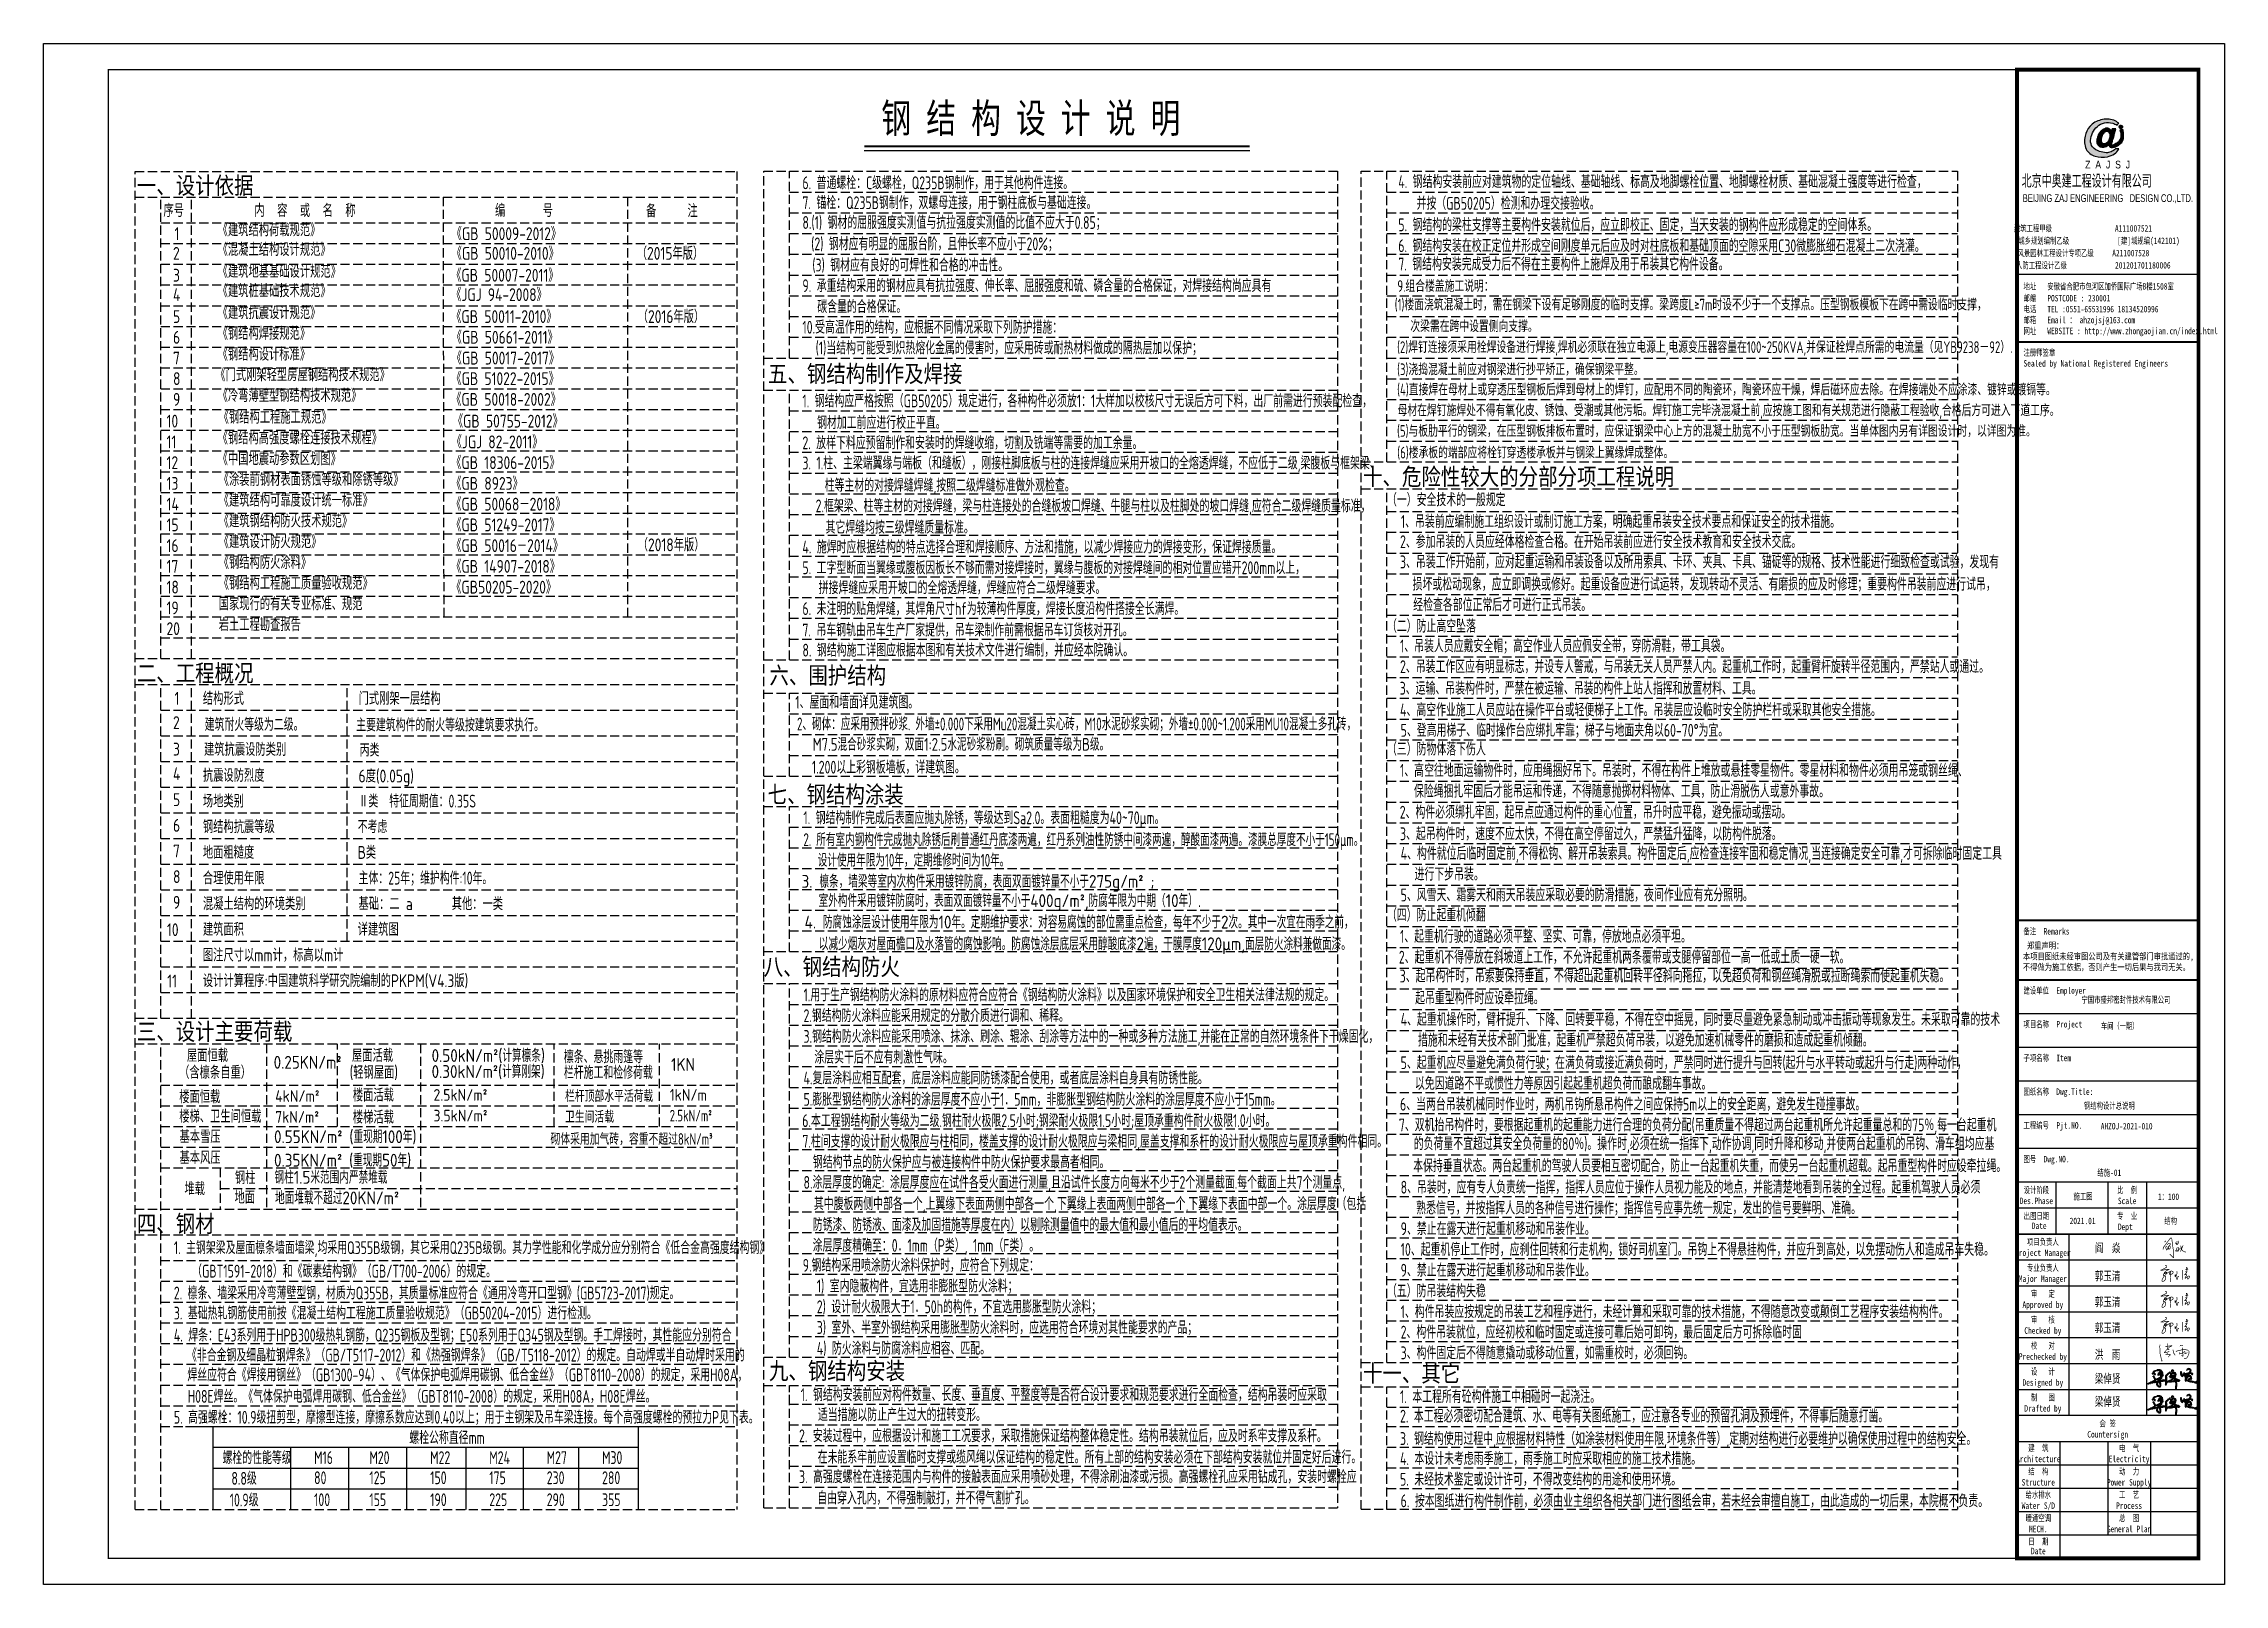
# Model space of a CAD drawing. Extents: x -89996 to 1006241, y -2176 to 440573.
# Drawn here: x -40119 to 19346, y 130594 to 172594 of the extents above; entities that cross this region are included whole.
import ezdxf
from ezdxf.enums import TextEntityAlignment as Align

# ---------------------------------------------------------------- set-up
doc = ezdxf.new("R2010")
doc.units = 0
doc.header["$LTSCALE"] = 1000
doc.header["$MEASUREMENT"] = 0
doc.linetypes.add('DASH', pattern=[0.35, 0.25, -0.1])
for name, color, linetype in [('BORDER', 7, 'Continuous'), ('NUM', 7, 'Continuous'), ('PUB_TEXT', 7, 'Continuous'), ('PUB_TITLE', 4, 'Continuous'), ('STAIR', 2, 'Continuous'), ('TEXT', 7, 'Continuous'), ('图框文字', 120, 'Continuous'), ('图签', 3, 'Continuous'), ('填充', 251, 'Continuous')]:
    doc.layers.add(name, color=color, linetype=linetype)
doc.styles.add('_gyy_title_Arial', font='arial.ttf', dxfattribs={"width": 0.7})
doc.styles.add('_gyy_title_ST', font='', dxfattribs={"width": 0.8})
doc.styles.add('HZ', font='txt.shx', dxfattribs={"width": 0.8, "bigfont": '000hztxt.shx'})
doc.styles.get("Standard").update_dxf_attribs({"font": 'gbenor.shx', "bigfont": 'gbcbig.shx'})
doc.styles.add('TSSD_Label', font='tssdeng.shx', dxfattribs={"width": 0.7, "bigfont": 'hztxt.shx'})
doc.styles.add('TSSD_Norm', font='tssdeng.shx', dxfattribs={"bigfont": 'hztxt.shx'})
doc.styles.add('宋体', font='')
doc.styles.get('_gyy_title_ST').set_extended_font_data('SimSun')
doc.styles.get('宋体').set_extended_font_data('SimSun')

msp = doc.modelspace()

# ---------------------------------------------------------------- texts
at = {"color": 1, "insert": (13816.83, 169024.79), "char_height": 359.1, "width": 9575.9995, "attachment_point": 1, "style": 'HZ'}
msp.add_mtext('北京中奥建工程设计有限公司', dxfattribs=at)
at = {"layer": 'BORDER', "style": '宋体', "width": 0.75}
msp.add_text('钢 结 构 设 计 说 明', height=797.8387, dxfattribs=at).set_placement((-17275.96, 170163.94))
at = {"layer": 'NUM', "style": 'TSSD_Norm'}
for s, height, width, p in [('6. 普通螺栓：C级螺栓，Q235B钢制作，用于其他构件连接。', 350, 0.7, (-19427.53, 168624.81)), ('4. 钢结构安装前应对建筑物的定位轴线、基础轴线、标高及地脚螺栓位置、地脚螺栓材质、基础混凝土强度等进行检查，', 350, 0.7, (-3179.19, 168656.44)), ('7. 锚栓：Q235B钢制作，双螺母连接，用于钢柱底板与基础连接。', 350, 0.7, (-19427.53, 168081.79)), ('并按（GB50205）检测和办理交接验收。', 350, 0.7, (-2681.42, 168065.56)), ('序号', 350, 0.8, (-36852.39, 167869.52)), ('内  容  或  名  称', 350, 0.8, (-34371.72, 167869.52)), ('编      号', 350, 0.8, (-27810.28, 167869.52)), ('备     注', 350, 0.8, (-23691.33, 167858.93)), ('8.(1) 钢材的屈服强度实测值与抗拉强度实测值的比值不应大于0.85；', 350, 0.7, (-19427.53, 167542.02)), ('5. 钢结构的梁柱支撑等主要构件安装就位后，应立即校正、固定，当天安装的钢构件应形成稳定的空间体系。', 350, 0.7, (-3179.19, 167479.06)), ('1', 350, 0.8, (-36549.96, 167237.7)), ('《GB 50009-2012》', 350, 0.8, (-28993.92, 167237.7)), ('(2) 钢材应有明显的屈服台阶，且伸长率不应小于20%；', 350, 0.7, (-19189.29, 166960.19)), ('6. 钢结构安装在校正定位并形成空间刚度单元后应及时对柱底板和基础顶面的空隙采用C30微膨胀细石混凝土二次浇灌。', 350, 0.7, (-3179.19, 166909.17)), ('2', 350, 0.8, (-36589.78, 166701.28)), ('《GB 50010-2010》', 350, 0.8, (-28993.92, 166701.28)), ('（2015年版）    ', 350, 0.8, (-23945.26, 166701.28)), ('(3) 钢材应有良好的可焊性和合格的冲击性。', 350, 0.7, (-19157.4, 166381.16)), ('7. 钢结构安装完成受力后不得在主要构件上施焊及用于吊装其它构件设备。', 350, 0.7, (-3179.19, 166407.88)), ('3', 350, 0.8, (-36589.78, 166104.66)), ('4', 350, 0.8, (-36589.78, 165575.68)), ('《GB 50007-2011》', 350, 0.8, (-29005.8, 166104.66)), ('《JGJ 94-2008》', 350, 0.8, (-29005.8, 165575.68)), ('9. 承重结构采用的钢材应具有抗拉强度、伸长率、屈服强度和硫、磷含量的合格保证，对焊接结构尚应具有', 350, 0.7, (-19427.53, 165819.62)), ('9.组合楼盖施工说明：', 318.1818, 0.7, (-3205.02, 165826.68)), ('5', 350, 0.8, (-36589.78, 164977.71)), ('《GB 50011-2010》', 350, 0.8, (-29005.8, 164977.71)), ('（2016年版）    ', 350, 0.8, (-23918.13, 164977.71)), ('碳含量的合格保证。', 350, 0.7, (-19021.66, 165247.8)), ('6', 350, 0.8, (-36589.78, 164413.93)), ('《GB 50661-2011》', 350, 0.8, (-28993.92, 164413.93)), ('10.受高温作用的结构，应根据不同情况采取下列防护措施： ', 350, 0.7, (-19427.53, 164687.55)), ('7', 350, 0.8, (-36589.78, 163846.48)), ('《GB 50017-2017》', 350, 0.8, (-28993.92, 163846.48)), ('(1)当结构可能受到炽热熔化金属的侵害时，应采用砖或耐热材料做成的隔热层加以保护；', 350, 0.7, (-19067.62, 164124.54)), ('(2)焊钉连接须采用栓焊设备进行焊接,焊机必须联在独立电源上,电源变压器容量在100~250KVA,并保证栓焊点所需的电流量（见YB9238－92）.', 318.1818, 0.7, (-3212.54, 164161.2)), ('8', 350, 0.8, (-36589.78, 163286.41)), ('《GB 51022-2015》', 350, 0.8, (-29002.16, 163286.41)), ('(3)浇捣混凝土前应对钢梁进行抄平矫正，确保钢梁平整。', 318.1818, 0.7, (-3212.54, 163555.77)), ('9', 350, 0.8, (-36589.78, 162720.75)), ('《GB 50018-2002》', 350, 0.8, (-29005.8, 162720.75)), ('1. 钢结构应严格按照（GB50205）规定进行，各种构件必须放1：1大样加以校核尺寸无误后方可下料，出厂前需进行预装配检查，', 350, 0.7, (-19427.53, 162679.27)), ('(4)直接焊在母材上或穿透压型钢板后焊到母材上的焊钉，应配用不同的陶瓷环，陶瓷环应干燥，焊后磁环应去除。在焊接端处不应涂漆、镀锌或镀镉等。', 318.1818, 0.7, (-3212.54, 163003.52)), ('10', 350, 0.8, (-36766.69, 162127.92)), ('《GB 50755-2012》', 350, 0.8, (-28960.95, 162127.92)), ('钢材加工前应进行校正平直。', 350, 0.7, (-19027.33, 162087.87)), ('母材在焊钉施焊处不得有氧化皮、锈蚀、受潮或其他污垢。焊钉施工完毕浇混凝土前,应按施工图和有关规范进行隐蔽工程验收,合格后方可进入下道工序。', 318.1818, 0.7, (-3200.05, 162437.8)), ('11', 350, 0.8, (-36766.69, 161562.26)), ('《JGJ 82-2011》', 350, 0.8, (-28993.92, 161562.26)), ('2. 放样下料应预留制作和安装时的焊缝收缩，切割及铣端等需要的加工余量。', 350, 0.7, (-19427.53, 161536.4)), ('(5)与板肋平行的钢梁，在压型钢板排板布置时，应保证钢梁中心上方的混凝土肋宽不小于压型钢板肋宽。当单体图内另有详图设计时，以详图为准。', 318.1818, 0.7, (-3214.59, 161875.79)), ('12', 350, 0.8, (-36766.69, 160996.61)), ('《GB 18306-2015》', 350, 0.8, (-29005.8, 160996.61)), ('3. 1.柱、主梁端翼缘与端板（和缝板），刚接柱脚底板与柱的连接焊缝应采用开坡口的全熔透焊缝，不应低于二级,梁腹板与框架梁、', 350, 0.7, (-19427.53, 160985.57)), ('(6)楼承板的端部应将栓钉穿透楼承板并与钢梁上翼缘焊成整体。', 318.1818, 0.7, (-3208.5, 161285.62)), ('13', 350, 0.8, (-36766.69, 160430.95)), ('《GB 8923》', 350, 0.8, (-29005.8, 160430.95)), ('柱等主材的对接焊缝焊缝,按照二级焊缝标准做外观检查。', 350, 0.7, (-18820.53, 160379.17)), ('14', 350, 0.8, (-36766.69, 159865.29)), ('《GB 50068－2018》', 350, 0.8, (-29005.8, 159865.29)), ('2.框架梁、柱等主材的对接焊缝，梁与柱连接处的合缝板坡口焊缝、牛腿与柱以及柱脚处的坡口焊缝,应符合二级焊缝质量标准， ', 350, 0.7, (-19067.72, 159818.24)), ('（一）安全技术的一般规定', 350, 0.7, (-3488.74, 159983.11)), ('15', 350, 0.8, (-36766.69, 159299.64)), ('《GB 51249-2017》', 350, 0.8, (-29005.8, 159299.64)), ('其它焊缝均按三级焊缝质量标准。', 350, 0.7, (-18797.27, 159234.73)), ('1、吊装前应编制施工组织设计或制订施工方案，明确起重吊装安全技术要点和保证安全的技术措施。', 350, 0.7, (-3109.75, 159391.72)), ('16', 350, 0.8, (-36766.69, 158733.98)), ('《GB 50016－2014》', 350, 0.8, (-29005.8, 158733.98)), ('（2018年版）    ', 350, 0.8, (-23918.13, 158755.49)), ('4. 施焊时应根据结构的特点选择合理和焊接顺序、方法和措施，以减少焊接应力的焊接变形，保证焊接质量。', 350, 0.7, (-19427.53, 158695.96)), ('2、参加吊装的人员应经体格检查合格。在开始吊装前应进行安全技术教育和安全技术交底。', 350, 0.7, (-3132.25, 158840.24)), ('17', 350, 0.8, (-36766.69, 158168.33)), ('《GB 14907-2018》', 350, 0.8, (-29005.8, 158168.33)), ('5. 工字型断面当翼缘或腹板因板长不够而需对接焊接时，翼缘与腹板的对接焊缝间的相对位置应错开200mm以上，', 350, 0.7, (-19427.53, 158130.87)), ('3、吊装工作开始前，应对起重运输和吊装设备以及所用索具、卡环、夹具、卡具、锚碇等的规格、技术性能进行细致检查或试验，发现有', 350, 0.7, (-3132.25, 158289.42)), ('18', 350, 0.8, (-36766.69, 157602.67)), ('《GB50205-2020》', 350, 0.8, (-29005.8, 157602.67)), ('拼接焊缝应采用开坡口的全熔透焊缝，焊缝应符合二级焊缝要求。', 350, 0.7, (-18982.82, 157585.04)), ('损坏或松动现象，应立即调换或修好。起重设备应进行试运转，发现转动不灵活、有磨损的应及时修理；重要构件吊装前应进行试吊，', 350, 0.7, (-2789.04, 157683.01)), ('19', 350, 0.8, (-36766.69, 157037.01)), ('6. 未注明的贴角焊缝，其焊角尺寸hf为较薄构件厚度，焊接长度沿构件搭接全长满焊。', 350, 0.7, (-19427.53, 157017.04)), ('经检查各部位正常后才可进行正式吊装。', 350, 0.7, (-2772.44, 157122.08)), ('20', 350, 0.8, (-36766.69, 156471.36)), ('7. 吊车钢轨由吊车生产厂家提供，吊车梁制作前需根据吊车订货核对开孔。', 350, 0.7, (-19427.53, 156432.32)), ('（二）防止高空坠落', 350, 0.7, (-3488.74, 156538.58)), ('8. 钢结构施工详图应根据本图和有关技术文件进行编制，并应经本院确认。', 350, 0.7, (-19427.53, 155884.38)), ('1、吊装人员应戴安全帽；高空作业人员应佩安全带，穿防滑鞋，带工具袋。', 350, 0.7, (-3132.25, 155999.8)), ('2、吊装工作区应有明显标志，并设专人警戒，与吊装无关人员严禁人内。起重机工作时，起重臂杆旋转半径范围内，严禁站人或通过。', 350, 0.7, (-3132.25, 155434.72)), ('3、运输、吊装构件时，严禁在被运输、吊装的构件上站人指挥和放置材料、工具。', 350, 0.7, (-3140.35, 154846.13)), ('1', 350, 0.8, (-36549.96, 154572.23)), ('结构形式', 350, 0.8, (-35775.8, 154568.55)), ('门式刚架一层结构', 350, 0.8, (-31531.05, 154568.55)), ('1、屋面和墙面详见建筑图。', 350, 0.7, (-19621.43, 154463.36)), ('4、高空作业施工人员应站在操作平台或轻便梯子上工作。吊装层应设临时安全防护栏杆或采取其他安全措施。', 350, 0.7, (-3132.25, 154256.22)), ('2', 350, 0.8, (-36589.78, 153909.21)), ('建筑耐火等级为二级。 ', 350, 0.7, (-35727.32, 153858.49)), ('主要建筑构件的耐火等级按建筑要求执行。', 350, 0.7, (-31597.04, 153845.43)), ('2、砌体：应采用预拌砂浆. 外墙%%P0.000下采用Mu20混凝土实心砖，M10水泥砂浆实砌；外墙%%P0.000~1.200采用MU10混凝土多孔砖，', 350, 0.65, (-19575.74, 153873.07)), ('5、登高用梯子、临时操作台应绑扎牢靠；梯子与地面夹角以60-70°为宜。', 350, 0.7, (-3115.42, 153700.59)), ('3', 350, 0.8, (-36589.78, 153186.91)), ('建筑抗震设防类别', 350, 0.8, (-35744.84, 153178.13)), ('丙类', 350, 0.7, (-31500.09, 153160.21)), ('M7.5混合砂浆实砌，双面1:2.5水泥砂浆粉刷。砌筑质量等级为B级。', 350, 0.75, (-19147.58, 153317.83)), ('（三）防物体落下伤人', 350, 0.7, (-3488.74, 153188.22)), ('4', 350, 0.8, (-36589.78, 152515.58)), ('抗震设防烈度', 350, 0.8, (-35775.8, 152469.95)), ('6度(0.05g)', 350, 0.8, (-31531.05, 152453.94)), ('1.200以上彩钢板墙板，详建筑图。', 350, 0.7, (-19169.52, 152694.85)), ('1、高空往地面运输物件时，应用绳捆好吊下。吊装时，不得在构件上堆放或悬挂零星物件。零星材料和物件必须用吊笼或钢丝绳、', 350, 0.7, (-3132.25, 152605.87)), ('保险绳捆扎牢固后才能吊运和传递，不得随意抛掷材料物体、工具，防止滑脱伤人或意外事故。', 350, 0.7, (-2752.93, 152040.78)), ('5', 350, 0.8, (-36589.78, 151809.41)), ('场地类别', 350, 0.8, (-35775.8, 151770.42)), ('1. 钢结构制作完成后表面应抛丸除锈，等级达到Sa2.0。表面粗糙度为40~70μm。', 350, 0.7, (-19400.74, 151315.11, -1998.67)), ('2、构件必须绑扎牢固，起吊点应通过构件的重心位置，吊升时应平稳，避免振动或摆动。', 350, 0.7, (-3140.35, 151467.51)), ('6', 350, 0.8, (-36589.78, 151109.88)), ('钢结构抗震等级', 350, 0.8, (-35775.8, 151070.88)), ('2. 所有室内钢构件完成抛丸除锈后刷普通红丹底漆两遍，红丹系列油性防锈中间漆两遍，醇酸面漆两遍。漆膜总厚度不小于150μm。', 350, 0.65, (-19400.74, 150719.27, -1998.67)), ('3、起吊构件时，速度不应太快，不得在高空停留过久，严禁猛升猛降，以防构件脱落。', 350, 0.7, (-3132.25, 150878.92)), ('7', 350, 0.8, (-36589.78, 150410.35)), ('地面粗糙度', 350, 0.8, (-35775.8, 150371.35)), ('B', 350, 0.8, (-31555.59, 150371.35)), ('类', 350, 0.8, (-31332.11, 150371.35)), ('设计使用年限为10年，定期维修时间为10年。', 350, 0.65, (-19009.83, 150158.37, -1998.67)), ('4、构件就位后临时固定前,不得松钩、解开吊装索具。构件固定后,应检查连接牢固和稳定情况,当连接确定安全可靠,才可拆除临时固定工具', 350, 0.7, (-3115.42, 150342.86)), ('8', 350, 0.8, (-36589.78, 149710.81)), ('合理使用年限', 350, 0.8, (-35775.8, 149671.82)), ('进行下步吊装。', 350, 0.7, (-2736.1, 149777.2)), ('9', 350, 0.8, (-36589.78, 149011.28)), ('混凝土结构的环境类别', 350, 0.8, (-35775.8, 148972.28)), ('基础：二 a', 350, 0.8, (-31531.05, 148972.28)), ('   其他：一类', 350, 0.8, (-29500.91, 148972.28)), ('5、风雪天、霜雾天和雨天吊装应采取必要的防滑措施，夜间作业应有充分照明。', 350, 0.7, (-3115.42, 149211.55)), ('（四）防止起重机倾翻', 350, 0.7, (-3488.74, 148662.98)), ('10', 350, 0.8, (-36755.49, 148263.89)), ('建筑面积', 350, 0.8, (-35775.8, 148272.75)), ('详建筑图', 350, 0.8, (-31556.15, 148272.75)), ('1、起重机行驶的道路必须平整、坚实、可靠，停放地点必须平坦。', 350, 0.7, (-3132.25, 148080.62)), ('图注尺寸以mm计，标高以m计', 350, 0.8, (-35775.8, 147573.21)), ('2、起重机不得停放在斜坡道上工作，不允许起重机两条覆带或支腿停留部位一高一低或土质一硬一软。', 350, 0.7, (-3164.03, 147515.53)), ('11', 350, 0.8, (-36749.4, 146864.82)), ('设计计算程序:中国建筑科学研究院编制的PKPM(V4.3版)', 350, 0.8, (-35775.8, 146873.68)), ('3、起吊构件时，吊索要保持垂直，不得超出起重机回转半径斜向拖拉，以免超负荷和钢丝绳滑脱或拉断绳索而使起重机失稳。', 350, 0.7, (-3140.35, 147002.11)), ('1.用于生产钢结构防火涂料的原材料应符合应符合《钢结构防火涂料》以及国家环境保护和安全卫生相关法律法规的规定。', 350, 0.7, (-19397.68, 146486.15)), ('2.钢结构防火涂料应能采用规定的分散介质进行调和、稀释。', 350, 0.7, (-19397.68, 145920.5)), ('起吊重型构件时应设牵拉绳。', 350, 0.7, (-2720.03, 146401.7)), ('3.钢结构防火涂料应能采用喷涂、抹涂、刷涂、辊涂、刮涂等方法中的一种或多种方法施工,并能在正常的自然环境条件下干燥固化，', 350, 0.7, (-19397.68, 145354.84)), ('4、起重机操作时，臂杆提升、下降、回转要平稳，不得在空中摇晃，同时要尽量避免紧急制动或冲击振动等现象发生。未采取可靠的技术', 350, 0.7, (-3115.42, 145817.61)), ('屋面恒载', 350, 0.8, (-36210.71, 144835.24)), ('屋面活载', 350, 0.8, (-31710.05, 144835.24)), ('涂层实干后不应有刺激性气味。', 350, 0.7, (-19102.15, 144789.18)), ('措施和未经有关技术部门批准，起重机严禁超负荷吊装，以避免加速机械零件的磨损和造成起重机倾翻。', 350, 0.7, (-2642.74, 145251.95)), ('（含檩条自重）', 350, 0.8, (-36423.09, 144375.3)), ('(轻钢屋面)', 350, 0.8, (-31774.7, 144375.3)), ('4.复层涂料应相互配套，底层涂料应能同防锈漆配合使用，或者底层涂料自身具有防锈性能。', 350, 0.7, (-19397.68, 144223.53)), ('5、起重机应尽量避免满负荷行驶；在满负荷或接近满负荷时，严禁同时进行提升与回转(起升与水平转动或起升与行走)两种动作，', 350, 0.7, (-3115.42, 144638.59)), ('楼面恒载', 350, 0.8, (-36420.11, 143708.15)), ('楼面活载', 350, 0.8, (-31687.22, 143755.38)), ('栏杆顶部水平活荷载', 318.182, 0.8, (-25901.1, 143744.01)), ('5.膨胀型钢结构防火涂料的涂层厚度不应小于1．5mm，非膨胀型钢结构防火涂料的涂层厚度不应小于15mm。', 350, 0.7, (-19397.68, 143639.53)), ('以免因道路不平或惯性力等原因引起起重机超负荷而酿成翻车事故。', 350, 0.7, (-2725.8, 144072.93)), ('楼梯、卫生间恒载', 350, 0.8, (-36420.11, 143176.38)), ('楼梯活载', 350, 0.8, (-31687.22, 143152.84)), ('卫生间活载', 318.182, 0.8, (-25901.1, 143178.74)), ('6.本工程钢结构耐火等级为二级.钢柱耐火极限2.5小时;钢梁耐火极限1.5小时;屋顶承重构件耐火极限1.0小时。  ', 350, 0.7, (-19432.68, 143060.06)), ('7、双机抬吊构件时，要根据起重机的起重能力进行合理的负荷分配(吊重质量不得超过两台起重机所允许起重量总和的75％,每一台起重机', 350, 0.7, (-3164.03, 142942.58)), ('6、当两台吊装机械同时作业时，两机吊钩所悬吊构件之间应保持5m以上的安全距离，避免发生碰撞事故。', 350, 0.7, (-3132.25, 143507.66)), ('基本雪压', 350, 0.8, (-36412.24, 142622.62)), ('7.柱间支撑的设计耐火极限应与柱相同，楼盖支撑的设计耐火极限应与梁相同,屋盖支撑和系杆的设计耐火极限应与屋顶承重构件相同。', 350, 0.7, (-19427.61, 142497.17)), ('的负荷量不宜超过其安全负荷量的80％)。操作时,必须在统一指挥下,动作协调,同时升降和移动,并使两台起重机的吊钩、滑车组均应基', 350, 0.7, (-2759.32, 142429.16)), ('基本风压', 350, 0.8, (-36412.24, 142049.37)), ('钢结构节点的防火保护应与被连接构件中防火保护要求最高者相同。', 350, 0.7, (-19142.78, 141931.4)), ('本保持垂直状态。两台起重机的驾驶人员要相互密切配合，防止一台起重机失重，而使另一台起重机超载。起吊重型构件时应设牵拉绳。', 350, 0.7, (-2772.75, 141828.74)), ('堆载', 350, 0.8, (-36278.8, 141203.91)), ('钢柱', 350, 0.8, (-34901.49, 141503.79)), ('8.涂层厚度的确定: 涂层厚度应在试件各受火面进行测量,且沿试件长度方向每米不少于2个测量截面.每个截面上共7个测量点,', 350, 0.7, (-19397.68, 141376.91)), ('8、吊装时，应有专人负责统一指挥，指挥人员应位于操作人员视力能及的地点，并能清楚地看到吊装的全过程。起重机驾驶人员必须', 350, 0.7, (-3115.42, 141244.65)), ('地面', 350, 0.8, (-34914.18, 140971.56)), ('其中腹板两侧中部各一个,上翼缘下表面两侧中部各一个,下翼缘上表面两侧中部各一个,下翼缘下表面中部一个。涂层厚度（包括', 350, 0.7, (-19114.56, 140795)), ('熟悉信号，并按指挥人员的各种信号进行操作；指挥信号应事先统一规定，发出的信号要鲜明、准确。', 350, 0.7, (-2690.39, 140678.99)), ('防锈漆、防锈液、面漆及加固措施等厚度在内）以剔除测量值中的最大值和最小值后的平均值表示。', 350, 0.7, (-19147.77, 140224.15)), ('9、禁止在露天进行起重机移动和吊装作业。', 350, 0.7, (-3115.42, 140113.34)), ('涂层厚度精确至：0．1mm（P类）, 1mm（F类）。', 350, 0.7, (-19147.77, 139658.49)), ('10、起重机停止工作时，应刹住回转和行走机构，锁好司机室门。吊钩上不得悬挂构件，并应升到高处，以免摆动伤人和造成吊车失稳。', 350, 0.7, (-3115.42, 139547.68)), ('9.钢结构采用喷涂防火涂料保护时，应符合下列规定：         ', 350, 0.7, (-19419.01, 139117.48)), ('9、禁止在露天进行起重机移动和吊装作业。', 350, 0.7, (-3115.42, 138982.03)), ('1) 室内隐蔽构件，宜选用非膨胀型防火涂料；', 350, 0.7, (-19035.68, 138550.93)), ('（五）防吊装结构失稳', 350, 0.7, (-3488.74, 138416.37)), ('3. 基础热轧钢筋使用前按《混凝土结构工程施工质量验收规范》（GB50204-2015）进行检测。', 350, 0.7, (-36568.07, 137814.07)), ('2) 设计耐火极限大于1．50h的构件，不宜选用膨胀型防火涂料；     ', 350, 0.7, (-19035.68, 137985.27)), ('1、构件吊装应按规定的吊装工艺和程序进行，未经计算和采取可靠的技术措施，不得随意改变或颠倒工艺程序安装结构构件。', 350, 0.7, (-3115.42, 137850.71)), ('4. 焊条：E43系列用于HPB300级热轧钢筋，Q235钢板及型钢；E50系列用于Q345钢及型钢。手工焊接时，其性能应分别符合', 350, 0.7, (-36568.07, 137212.95)), ('3) 室外、半室外钢结构采用膨胀型防火涂料时，应选用符合环境对其性能要求的产品；     ', 350, 0.7, (-19035.68, 137419.62)), ('2、构件吊装就位，应经初校和临时固定或连接可靠后始可卸钩，最后固定后方可拆除临时固', 350, 0.7, (-3115.42, 137294.56)), ('《非合金钢及细晶粒钢焊条》（GB/T5117-2012）和《热强钢焊条》（GB/T5118-2012）的规定。自动焊或半自动焊时采用的', 350, 0.7, (-36209.91, 136668.27)), ('4) 防火涂料与防腐涂料应相容、匹配。     ', 350, 0.7, (-19035.68, 136853.96)), ('3、构件固定后不得随意撬动或移动位置，如需重校时，必须回钩。', 350, 0.7, (-3115.42, 136728.91)), ('焊丝应符合《焊接用钢丝》（GB1300-94）、《气体保护电弧焊用碳钢、低合金丝》（GBT8110-2008）的规定，采用H08A，', 350, 0.7, (-36199.56, 136129.51)), ('H08E焊丝。《气体保护电弧焊用碳钢、低合金丝》（GBT8110-2008）的规定，采用H08A，H08E焊丝。', 350, 0.7, (-36188.86, 135542.94)), ('1. 钢结构安装前应对构件数量、长度、垂直度、平整度等是否符合设计要求和规范要求进行全面检查，结构吊装时应采取', 350, 0.7, (-19474.47, 135586.57)), ('1. 本工程所有砼构件施工中相碰时一起浇注。', 350, 0.7, (-3132.25, 135534.23)), ('5. 高强螺栓：10.9级扭剪型，摩擦型连接，摩擦系数应达到0.40以上；用于主钢架及吊车梁连接。每个高强度螺栓的预拉力P见下表。', 350, 0.7, (-36568.07, 134973.89)), ('适当措施以防止产生过大的扭转变形。', 350, 0.7, (-19005.81, 135041.76)), ('2. 本工程必须密切配合建筑、水、电等有关图纸施工，应注意各专业的预留孔洞及预埋件，不得事后随意打凿。', 350, 0.7, (-3132.25, 135003.84)), ('螺栓公称直径mm', 350, 0.7, (-30147.49, 134416.19)), ('2. 安装过程中，应根据设计和施工工况要求，采取措施保证结构整体稳定性。结构吊装就位后，应及时系牢支撑及系杆。', 350, 0.7, (-19520.71, 134467.84)), ('3. 钢结构使用过程中,应根据材料特性（如涂装材料使用年限,环境条件等）,定期对结构进行必要维护以确保使用过程中的结构安全。', 350, 0.7, (-3132.25, 134392.07)), ('螺栓的性能等级', 350, 0.7, (-35240.48, 133870.06)), ('M16', 350, 0.7, (-32743.47, 133873.72)), ('M20', 350, 0.7, (-31234.68, 133873.72)), ('M22', 350, 0.7, (-29577.68, 133873.72)), ('M24', 350, 0.7, (-27965.81, 133873.72)), ('M27', 350, 0.7, (-26400.24, 133873.72)), ('M30', 350, 0.7, (-24890.97, 133873.72)), ('在未能系牢前应设置临时支撑或缆风绳以保证结构的稳定性。所有上部的结构安装必须在下部结构安装就位并固定好后进行。', 350, 0.7, (-19011.27, 133887.24)), ('4. 本设计未考虑雨季施工，雨季施工时应采取相应的施工技术措施。', 350, 0.7, (-3132.25, 133847.28)), ('8.8级', 350, 0.7, (-34997.97, 133309.69)), ('80', 350, 0.7, (-32743.47, 133324.96)), ('125', 350, 0.7, (-31234.68, 133324.96)), ('150', 350, 0.7, (-29577.68, 133324.96)), ('175', 350, 0.7, (-27965.81, 133324.96)), ('230', 350, 0.7, (-26400.24, 133324.96)), ('280', 350, 0.7, (-24890.97, 133324.96)), ('3. 高强度螺栓在连接范围内与构件的接触表面应采用喷砂处理，不得涂刷油漆或污损。高强螺栓孔应采用钻成孔，安装时螺栓应', 350, 0.7, (-19520.71, 133352.06)), ('5. 未经技术鉴定或设计许可，不得改变结构的用途和使用环境。', 350, 0.7, (-3132.25, 133281.63)), ('10.9级', 350, 0.7, (-35044.46, 132719.27)), ('100', 350, 0.7, (-32743.47, 132725.86)), ('155', 350, 0.7, (-31234.68, 132725.86)), ('190', 350, 0.7, (-29577.68, 132725.86)), ('225', 350, 0.7, (-27965.81, 132725.86)), ('290', 350, 0.7, (-26400.24, 132725.86)), ('355', 350, 0.7, (-24890.97, 132725.86)), ('自由穿入孔内，不得强制敲打，并不得气割扩孔。', 350, 0.7, (-19022.94, 132773.56)), ('6. 按本图纸进行构件制作前，必须由业主组织各相关部门进行图纸会审，若未经会审擅自施工，由此造成的一切后果，本院概不负责。', 350, 0.7, (-3115.13, 132695.97))]:
    msp.add_text(s, height=height, dxfattribs=dict(at, width=width)).set_placement(p)
at = {"layer": 'NUM', "style": 'TSSD_Norm', "width": 0.8}
for s, p in [('《建筑结构荷载规范》', (-35372.55, 167237.7)), ('《混凝土结构设计规范》', (-35372.55, 166701.28)), ('《建筑地基基础设计规范》', (-35372.55, 166104.66)), ('《建筑桩基础技术规范》', (-35372.55, 165575.68)), ('《建筑抗震设计规范》', (-35372.55, 164977.71)), ('《钢结构焊接规范》', (-35372.55, 164413.93)), ('《钢结构设计标准》', (-35372.55, 163846.48)), ('《门式刚架轻型房屋钢结构技术规范》', (-35436.67, 163286.41)), ('《冷弯薄壁型钢结构技术规范》', (-35372.55, 162720.75)), ('《钢结构工程施工规范》', (-35345.32, 162127.92)), ('《钢结构高强度螺栓连接技术规程》', (-35372.9, 161562.26)), ('《中国地震动参数区划图》', (-35372.9, 160996.61)), ('《涂装前钢材表面锈蚀等级和除锈等级》', (-35343.37, 160430.95)), ('《建筑结构可靠度设计统一标准》', (-35343.37, 159865.29)), ('《建筑钢结构防火技术规范》', (-35343.37, 159299.64)), ('《建筑设计防火规范》', (-35343.37, 158733.98)), ('《钢结构防火涂料》', (-35343.37, 158168.33)), ('《钢结构工程施工质量验收规范》', (-35343.37, 157602.67)), ('国家现行的有关专业标准、规范', (-35343.37, 157041.97)), ('岩土工程勘查报告', (-35343.37, 156476.31))]:
    msp.add_text(s, height=350, dxfattribs=at).set_placement(p, align=Align.BOTTOM_LEFT)
at = {"layer": 'NUM', "color": 4, "style": 'TSSD_Norm', "width": 0.7}
for s, p in [('(1)楼面浇筑混凝土时，需在钢梁下设有足够刚度的临时支撑。梁跨度L≥7m时设不少于一个支撑点。压型钢板模板下在跨中需设临时支撑，', (-3278.14, 165319.92)), ('次梁需在跨中设置侧向支撑。', (-2851.24, 164730.43))]:
    msp.add_text(s, height=318.1818, dxfattribs=at).set_placement(p)
at = {"layer": 'NUM', "color": 6, "style": 'TSSD_Norm', "width": 0.7}
for s, p in [('Ⅱ类  特征周期值：0.35S', (-31531.05, 151770.42)), ('不考虑', (-31555.59, 151070.88)), ('主体：25年；维护构件:10年。', (-31531.05, 149671.82))]:
    msp.add_text(s, height=350, dxfattribs=at).set_placement(p)
at = {"layer": 'NUM'}
for s, height, p in [('3. 檩条，墙梁等室内次构件采用镀锌防腐，表面双面镀锌量不小于275g/m² ;', 350, (-19450.86, 149582.13)), ('室外构件采用镀锌防腐时，表面双面镀锌量不小于400g/m²,防腐年限为中期（10年）.', 350, (-18987.59, 149055.54)), ('4. 防腐蚀涂层设计使用年限为10年。定期维护要求：对容易腐蚀的部位需重点检查，每年不少于2次。其中一次宜在雨季之前，', 350, (-19368.96, 148471.95)), ('以减少烟灰对屋面檐口及水落管的腐蚀影响。防腐蚀涂层底层采用醇酸底漆2遍，干膜厚度120μm,面层防火涂料兼做面漆。', 350, (-18980.48, 147880.9)), ('0.50kN/m²(计算檩条)', 350, (-29539.52, 144834.85)), ('0.25KN/m²', 350, (-33846.29, 144650.21)), ('0.30kN/m²(计算刚架)', 350, (-29539.52, 144398.34)), ('1KN', 350, (-23010.64, 144589.26)), ('1kN/m', 318.182, (-23046.45, 143776.77)), ('0.55KN/m² (重现期100年)', 350, (-33835.63, 142621.41)), ('0.35KN/m² (重现期50年)', 350, (-33835.63, 141980.36)), ('钢柱1.5米范围内严禁堆载', 350, (-33822.89, 141514.57)), ('地面堆载不超过20KN/m²', 350, (-33808.55, 140954.01))]:
    msp.add_text(s, height=height, dxfattribs=at).set_placement(p)
at = {"layer": 'NUM', "color": 1, "width": 0.7}
for s, height, style, p in [('檩条、悬挑雨篷等', 350, 'TSSD_Norm', (-25932.04, 144800.37)), ('栏杆施工和检修荷载', 350, 'TSSD_Norm', (-25932.9, 144371.94)), ('砌体采用加气砖，容重不超过8kN/m%%1403', 318.1818, 'TSSD_Label', (-26296.9, 142574.46)), ('1. 主钢架梁及屋面檩条墙面墙梁,均采用Q355B级钢，其它采用Q235B级钢。其力学性能和化学成分应分别符合《低合金高强度结构钢》', 350, 'TSSD_Norm', (-36568.07, 139596.89)), ('（GBT1591-2018）和《碳素结构钢》（GB/T700-2006）的规定。', 350, 'TSSD_Norm', (-36068.21, 138956.64)), ('2. 檩条、墙梁采用冷弯薄壁型钢，材质为Q355B，其质量标准应符合《通用冷弯开口型钢》(GB5723-2017)规定。', 350, 'TSSD_Norm', (-36568.07, 138360.67))]:
    msp.add_text(s, height=height, dxfattribs=dict(at, style=style)).set_placement(p)
at = {"layer": 'NUM', "color": 3}
for s, p in [('4kN/m²', (-33804.03, 143746.03)), ('2.5kN/m²', (-29487.49, 143776.77)), ('7kN/m²', (-33804.03, 143176.55)), ('3.5kN/m²', (-29487.49, 143211.51))]:
    msp.add_text(s, height=318.182, dxfattribs=at).set_placement(p)
at = {"layer": 'NUM', "color": 3, "style": 'TSSD_Label', "width": 0.7}
msp.add_text('2.5kN/m%%1402', height=318.1818, dxfattribs=at).set_placement((-23046.45, 143211.51))
at = {"layer": 'PUB_TEXT', "color": 3, "style": '_gyy_title_ST', "width": 0.7}
for s, p in [('阎  焱', (15817.32, 139646.57)), ('郭玉清', (15810.93, 138882.82)), ('郭玉清', (15810.93, 138175.75)), ('郭玉清', (15810.93, 137468.68)), ('洪  雨', (15812.51, 136738.39)), ('梁倬贤', (15812.51, 136082.74)), ('梁倬贤', (15812.51, 135457))]:
    msp.add_text(s, height=238.736, dxfattribs=at).set_placement(p)
at = {"layer": 'PUB_TITLE', "width": 0.7}
for s, height, style, p in [('BEIJING ZAJ ENGINEERING   DESIGN CO.,LTD.', 212.121, '_gyy_title_Arial', (16169.92, 168276.18)), ('城乡规划编制乙级             [建]城规编(142101)', 176.7675, '_gyy_title_ST', (15926.77, 167132.7)), ('建筑工程甲级                 A111007521             ', 176.7675, '_gyy_title_ST', (16145.25, 167469.71)), ('人防工程设计乙级             201201701180006', 176.7675, '_gyy_title_ST', (15773.38, 166462.79)), ('风景园林工程设计专项乙级     A211007528           ', 176.7675, '_gyy_title_ST', (16057.26, 166796.38)), ('Des.Phase', 176.767, '_gyy_title_ST', (14219.68, 140959.38)), ('设计阶段', 176.767, '_gyy_title_ST', (14219.68, 141256.34)), ('比  例', 176.767, '_gyy_title_ST', (16694.43, 141256.34)), ('Scale', 176.767, '_gyy_title_ST', (16694.43, 140959.38)), ('出图日期', 176.767, '_gyy_title_ST', (14219.68, 140549.27)), ('Date', 176.767, '_gyy_title_ST', (14295.73, 140281.27)), ('专  业', 176.767, '_gyy_title_ST', (16694.43, 140549.27)), ('Dept ', 176.767, '_gyy_title_ST', (16694.43, 140252.3)), ('项目负责人', 176.767, '_gyy_title_ST', (14396.45, 139842.19)), ('Project Manager', 176.7675, '_gyy_title_ST', (14396.45, 139545.23)), ('专业负责人', 176.767, '_gyy_title_ST', (14396.45, 139135.12)), ('Major Manager', 176.7675, '_gyy_title_ST', (14396.45, 138838.15)), ('审   定', 176.767, '_gyy_title_ST', (14396.46, 138428.05)), ('Approved by', 176.7675, '_gyy_title_ST', (14396.45, 138131.08)), ('Checked by', 176.767, '_gyy_title_ST', (14396.45, 137424.01)), ('审   核', 176.767, '_gyy_title_ST', (14396.46, 137720.98)), ('Prechecked by', 176.7675, '_gyy_title_ST', (14396.45, 136716.94)), ('校   对', 176.767, '_gyy_title_ST', (14396.46, 137013.91)), ('Designed by', 176.7675, '_gyy_title_ST', (14396.45, 136009.87)), ('设   计', 176.767, '_gyy_title_ST', (14396.46, 136306.84)), ('制   图', 176.767, '_gyy_title_ST', (14396.46, 135599.77)), ('Drafted by', 176.767, '_gyy_title_ST', (14396.45, 135302.8)), ('会 签', 176.767, '_gyy_title_ST', (16164.12, 134892.7)), ('建  筑', 176.767, '_gyy_title_ST', (14272.71, 134220.98)), ('Countersign', 176.7675, '_gyy_title_ST', (16164.12, 134595.73)), ('电  气', 176.767, '_gyy_title_ST', (16747.46, 134220.98)), ('Architecture', 176.7675, '_gyy_title_ST', (14272.71, 133924.01)), ('Electricity', 176.7675, '_gyy_title_ST', (16747.46, 133924.01)), ('Structure', 176.767, '_gyy_title_ST', (14272.71, 133287.65)), ('结  构', 176.767, '_gyy_title_ST', (14272.71, 133584.62)), ('Power Supply', 176.7675, '_gyy_title_ST', (16747.46, 133287.65)), ('动  力', 176.767, '_gyy_title_ST', (16747.46, 133584.62)), ('Water S/D', 176.767, '_gyy_title_ST', (14272.71, 132651.29)), ('给水排水', 176.767, '_gyy_title_ST', (14272.71, 132948.26)), ('Process', 176.767, '_gyy_title_ST', (16747.46, 132651.29)), ('工  艺', 176.767, '_gyy_title_ST', (16747.46, 132948.26)), ('暖通空调', 176.767, '_gyy_title_ST', (14272.71, 132311.89)), ('MECH.', 176.767, '_gyy_title_ST', (14272.71, 132014.92)), ('General Plan', 176.7675, '_gyy_title_ST', (16747.46, 132014.92)), ('总  图', 176.767, '_gyy_title_ST', (16747.46, 132311.89)), ('日  期', 176.767, '_gyy_title_ST', (14272.71, 131675.53)), ('Date', 176.767, '_gyy_title_ST', (14272.71, 131413.91))]:
    msp.add_text(s, height=height, dxfattribs=dict(at, style=style)).set_placement(p, align=Align.CENTER)
at = {"layer": 'PUB_TITLE', "style": '_gyy_title_ST', "width": 0.7}
for s, height, p in [('地址   安徽省合肥市包河区加侨国际广场B楼1508室', 176.7675, (13868.29, 165888.5)), ('邮编   POSTCODE : 230001', 176.7675, (13868.29, 165565.63)), ('电话   TEL :0551-65531996 18134520996', 176.7675, (13868.29, 165268.66)), ('邮箱   Email ： ahzojsj@163.com', 176.7675, (13868.29, 164971.69)), ('网址   WEBSITE : http://www.zhongaojian.cn/index.html', 176.7675, (13868.29, 164672.97)), ('注册师签章', 176.767, (13868.29, 164086.1)), ('Sealed by National Registered Engineers', 176.7675, (13869.25, 163789.13)), ('备注  Remarks', 176.7675, (13868.29, 148307.06)), ('建设单位  Employer', 176.7675, (13868.29, 146693.71)), ('项目名称  Project', 176.7675, (13868.29, 145774.52)), ('子项名称  Item', 176.767, (13868.29, 144855.33)), ('图纸名称  Dwg.Title:', 176.7675, (13868.29, 143936.13)), ('工程编号  Pjt.NO.', 176.7675, (13868.29, 143016.94)), ('图号  Dwg.NO.', 176.7675, (13868.29, 142097.75))]:
    msp.add_text(s, height=height, dxfattribs=at).set_placement(p)
at = {"layer": 'PUB_TITLE', "color": 2, "style": '_gyy_title_ST', "width": 0.7}
for s, height, p in [('宁国市盛邦密封件技术有限公司', 176.7675, (16661.1, 146538.21)), ('车间（一期）', 173.862, (16491.29, 145823.51))]:
    msp.add_text(s, height=height, dxfattribs=at).set_placement(p, align=Align.MIDDLE)
at = {"layer": 'PUB_TITLE', "color": 6, "style": '_gyy_title_ST', "width": 0.7}
for s, p in [('钢结构设计总说明', (16208.64, 143553.35)), ('结施-01', (16208.64, 141729.5))]:
    msp.add_text(s, height=176.767, dxfattribs=at).set_placement(p, align=Align.CENTER)
at = {"layer": 'PUB_TITLE', "color": 2, "style": '_gyy_title_ST', "width": 0.7}
msp.add_text('AHZOJ-2021-010', height=176.7675, dxfattribs=at).set_placement((16681.34, 142994.69), align=Align.CENTER)
at = {"layer": 'PUB_TITLE', "insert": (13853.52, 148096.95), "char_height": 176.7675, "width": 5656.5654, "attachment_point": 1, "style": '_gyy_title_ST'}
msp.add_mtext(' 郑重声明：\\P本项目图纸未经审图公司及有关建管部门审批通过的,\\P不得做为施工依据，否则产生一切后果与我司无关。', dxfattribs=at)
at = {"layer": 'TEXT', "color": 3, "style": 'TSSD_Norm'}
for s, p in [('一、设计依据', (-37577.16, 168442.83)), ('五、钢结构制作及焊接', (-20366.87, 163310.4)), ('二、工程概况', (-37577.16, 155150.98)), ('六、围护结构', (-20327.95, 155088.87)), ('七、钢结构涂装', (-20377.01, 151844.93)), ('八、钢结构防火', (-20483.55, 147145.92)), ('三、设计主要荷载', (-37577.16, 145379.78)), ('四、钢材', (-37577.16, 140143.6)), ('九、钢结构安装', (-20339.11, 136130.39)), ('十一、其它', (-4141.33, 136064.35))]:
    msp.add_text(s, height=530.303, dxfattribs=at).set_placement(p)
at = {"layer": 'TEXT', "color": 6, "style": 'TSSD_Norm'}
msp.add_text('十、危险性较大的分部分项工程说明', height=530.3025, dxfattribs=at).set_placement((-4141.33, 160506.13))
at = {"layer": '图框文字', "color": 7, "style": '_gyy_title_ST', "width": 0.7}
for s, p in [('施工图', (15492.65, 141079.25)), ('1：100', (17822.48, 141073.65)), ('2021.01', (15479.57, 140413.76)), ('结构', (17880.29, 140413.76))]:
    msp.add_text(s, height=176.767, dxfattribs=at).set_placement(p, align=Align.CENTER)

# ---------------------------------------------------------------- blocks, each defined once
blk = doc.blocks.new('asdf')
at = {"color": 2, "lineweight": 25, "const_width": 25}
for points in [[(2531144, 1894910), (2531152, 1894991)], [(2531152, 1894991), (2531180, 1895021)], [(2531180, 1895021), (2531310, 1895199)], [(2531201, 1895196), (2531253, 1895242)], [(2531288, 1895046), (2531245, 1895006)], [(2531245, 1895006), (2531261, 1894932)], [(2531261, 1894932), (2531271, 1894889)], [(2531271, 1894889), (2531288, 1894893)], [(2531288, 1894893), (2531319, 1894920)], [(2531301, 1895084), (2531314, 1895109)], [(2531310, 1895199), (2531428, 1895348)], [(2531314, 1895109), (2531322, 1895121)], [(2531319, 1894920), (2531321, 1894951)], [(2531321, 1894951), (2531334, 1894984)], [(2531322, 1895121), (2531341, 1895136)], [(2531338, 1894938), (2531326, 1894956)], [(2531334, 1894984), (2531336, 1895022)], [(2531346, 1894925), (2531338, 1894938)], [(2531339, 1894936), (2531360, 1894945)], [(2531341, 1895136), (2531372, 1895148)], [(2531345, 1894996), (2531367, 1895042)], [(2531387, 1894925), (2531346, 1894925)], [(2531360, 1894945), (2531351, 1894996)], [(2531367, 1895042), (2531382, 1895054)], [(2531372, 1895148), (2531403, 1895151)], [(2531382, 1895054), (2531401, 1895042)], [(2531409, 1894940), (2531387, 1894925)], [(2531407, 1895082), (2531389, 1895056)], [(2531401, 1895042), (2531414, 1895027)], [(2531403, 1895151), (2531421, 1895140)], [(2531423, 1895114), (2531407, 1895082)], [(2531421, 1894971), (2531409, 1894940)], [(2531414, 1895027), (2531422, 1895000)], [(2531421, 1895140), (2531423, 1895114)], [(2531422, 1895000), (2531421, 1894971)], [(2531428, 1895348), (2531455, 1895365)], [(2531455, 1895365), (2531480, 1895318)], [(2531480, 1895318), (2531529, 1894945)], [(2531529, 1894945), (2531550, 1894833)], [(2531550, 1894833), (2531558, 1894732)], [(2531610, 1894887), (2531611, 1894847)], [(2531612, 1895178), (2531630, 1895135)], [(2531630, 1895135), (2531645, 1895132)], [(2531658, 1894880), (2531641, 1894811)], [(2531645, 1895132), (2531659, 1895133)], [(2531658, 1895106), (2531656, 1895092)], [(2531671, 1895149), (2531658, 1895106)], [(2531664, 1894948), (2531658, 1894880)], [(2531661, 1894978), (2531664, 1894948)], [(2531671, 1895106), (2531703, 1895096)], [(2531681, 1895194), (2531671, 1895149)], [(2531677, 1895238), (2531681, 1895194)], [(2531712, 1895127), (2531687, 1895132)], [(2531690, 1894965), (2531741, 1894991)], [(2531728, 1894906), (2531694, 1894847)], [(2531694, 1894847), (2531720, 1894839)], [(2531703, 1895096), (2531716, 1895110)], [(2531734, 1895144), (2531712, 1895127)], [(2531720, 1894839), (2531758, 1894885)], [(2531741, 1894991), (2531728, 1894906)], [(2531744, 1895184), (2531734, 1895144)], [(2531740, 1895244), (2531751, 1895233)], [(2531751, 1895205), (2531744, 1895184)], [(2531751, 1895233), (2531751, 1895205)], [(2531758, 1894919), (2531804, 1894953)], [(2531758, 1894885), (2531758, 1894919)], [(2531804, 1894953), (2531821, 1894982)], [(2531835, 1894880), (2531810, 1894836)], [(2531817, 1895058), (2531855, 1894974)], [(2531845, 1894919), (2531835, 1894880)], [(2531855, 1894974), (2531845, 1894919)], [(2531855, 1894949), (2531853, 1894942)], [(2531853, 1894942), (2531864, 1894888)], [(2531878, 1894974), (2531855, 1894949)], [(2531862, 1894897), (2531907, 1894859)], [(2531912, 1895067), (2531878, 1894974)], [(2531907, 1894859), (2531945, 1894828)], [(2531945, 1894828), (2531993, 1894816)], [(2531993, 1894816), (2532034, 1894816)], [(2531555, 1894585), (2531397, 1894735)], [(2531558, 1894626), (2531555, 1894585)], [(2531558, 1894732), (2531558, 1894626)]]:
    blk.add_lwpolyline(points, dxfattribs=at)
blk = doc.blocks.new('wfadf')
at = {"color": 2, "lineweight": 25, "const_width": 25}
for points in [[(2531221, 1893280), (2531268, 1893267), (2531280, 1893258), (2531285, 1893250), (2531289, 1893239), (2531287, 1893226), (2531279, 1893214), (2531266, 1893200), (2531240, 1893184), (2531192, 1893157), (2531155, 1893142), (2531122, 1893123), (2531089, 1893107), (2531063, 1893096), (2531061, 1893091), (2531109, 1893090), (2531136, 1893095), (2531162, 1893099), (2531182, 1893103), (2531204, 1893109), (2531229, 1893116), (2531261, 1893123), (2531306, 1893123), (2531348, 1893125), (2531368, 1893126), (2531354, 1893113), (2531289, 1893081), (2531258, 1893060), (2531236, 1893048), (2531213, 1893026), (2531203, 1893014), (2531197, 1892999), (2531197, 1892980), (2531197, 1892967), (2531201, 1892959), (2531209, 1892956), (2531223, 1892960), (2531255, 1892976), (2531265, 1892983), (2531278, 1892994), (2531283, 1893005), (2531283, 1893010), (2531280, 1893016), (2531268, 1893016), (2531256, 1893014), (2531231, 1892999), (2531206, 1892983), (2531187, 1892967), (2531163, 1892946), (2531155, 1892932), (2531152, 1892912), (2531156, 1892892), (2531169, 1892880), (2531194, 1892873), (2531218, 1892866), (2531239, 1892852), (2531246, 1892838), (2531245, 1892809), (2531246, 1892782), (2531243, 1892758), (2531229, 1892732), (2531210, 1892706), (2531188, 1892686), (2531165, 1892668), (2531149, 1892657), (2531130, 1892654), (2531116, 1892655), (2531107, 1892664), (2531102, 1892674), (2531102, 1892689), (2531104, 1892708), (2531111, 1892733), (2531129, 1892774), (2531149, 1892807), (2531168, 1892837), (2531190, 1892865), (2531212, 1892893), (2531255, 1892938), (2531298, 1892974), (2531333, 1893002), (2531366, 1893021), (2531413, 1893044), (2531436, 1893054), (2531455, 1893058), (2531478, 1893058), (2531506, 1893051), (2531525, 1893038), (2531531, 1893026), (2531534, 1893013), (2531528, 1892997), (2531522, 1892981), (2531502, 1892960), (2531479, 1892944), (2531442, 1892928), (2531413, 1892927), (2531395, 1892933), (2531387, 1892949), (2531386, 1892964), (2531390, 1892977), (2531398, 1892992), (2531412, 1893015), (2531422, 1893021), (2531431, 1893022), (2531425, 1892920), (2531430, 1892817), (2531432, 1892667), (2531432, 1892642)], [(2531889, 1893096), (2531883, 1892990), (2531884, 1892899), (2531891, 1892801), (2531895, 1892727)], [(2532003, 1893125), (2532035, 1893127)], [(2532035, 1893127), (2532056, 1893125)], [(2532045, 1893207), (2532044, 1893200)], [(2532044, 1893200), (2532056, 1893113)], [(2532059, 1893195), (2532045, 1893207)], [(2532056, 1893125), (2532090, 1893125)], [(2532056, 1893113), (2532062, 1893074)], [(2532075, 1893175), (2532059, 1893195)], [(2532091, 1893154), (2532075, 1893175)], [(2532090, 1893125), (2532105, 1893125)], [(2532105, 1893125), (2532091, 1893154)], [(2531661, 1893048), (2531679, 1893035), (2531682, 1893015), (2531680, 1892967), (2531667, 1892912), (2531644, 1892876), (2531631, 1892856), (2531618, 1892849), (2531606, 1892849), (2531599, 1892860), (2531598, 1892890), (2531603, 1892914), (2531616, 1892915), (2531626, 1892898), (2531636, 1892856), (2531655, 1892804), (2531659, 1892776), (2531664, 1892764), (2531672, 1892749), (2531680, 1892740), (2531686, 1892737), (2531691, 1892736), (2531697, 1892739), (2531704, 1892762), (2531713, 1892817), (2531715, 1892846), (2531715, 1892856), (2531741, 1892842), (2531758, 1892842)], [(2531975, 1892927), (2531970, 1892912)], [(2531970, 1892912), (2531986, 1892913)], [(2531999, 1892940), (2531975, 1892927)], [(2531986, 1892913), (2531999, 1892914)], [(2531992, 1892787), (2531992, 1892776)], [(2531992, 1892776), (2531999, 1892774)], [(2531996, 1892806), (2531992, 1892787)], [(2532021, 1892847), (2531996, 1892806)], [(2532033, 1892977), (2531999, 1892940)], [(2531999, 1892914), (2532006, 1892916)], [(2531999, 1892774), (2532017, 1892789)], [(2532006, 1892916), (2532021, 1892922)], [(2532017, 1892789), (2532063, 1892827)], [(2532019, 1893041), (2532060, 1893017)], [(2532020, 1893041), (2532019, 1893034), (2532020, 1893030), (2532021, 1893025), (2532022, 1893021), (2532024, 1893017), (2532028, 1893015), (2532030, 1893014), (2532052, 1893011), (2532057, 1893011)], [(2532021, 1892922), (2532026, 1892925)], [(2532055, 1892899), (2532021, 1892847)], [(2532026, 1892925), (2532030, 1892927)], [(2532030, 1892927), (2532039, 1892927)], [(2532060, 1893017), (2532033, 1892977)], [(2532039, 1892927), (2532055, 1892923)], [(2532055, 1892923), (2532063, 1892920)], [(2532064, 1892913), (2532055, 1892899)], [(2532064, 1893030), (2532057, 1893011)], [(2532062, 1893074), (2532064, 1893030)], [(2532063, 1892920), (2532064, 1892913)], [(2532063, 1892827), (2532100, 1892857)], [(2532085, 1892819), (2532074, 1892766), (2532074, 1892741), (2532074, 1892734)], [(2532100, 1892857), (2532115, 1892866)], [(2532119, 1892759), (2532108, 1892755)], [(2532115, 1892866), (2532132, 1892870)], [(2532129, 1892774), (2532119, 1892759)], [(2532133, 1892737), (2532125, 1892733)], [(2532150, 1892805), (2532129, 1892774)], [(2532132, 1892870), (2532148, 1892870)], [(2532148, 1892870), (2532160, 1892865)], [(2532164, 1892834), (2532150, 1892805)], [(2532160, 1892865), (2532166, 1892855)], [(2532166, 1892855), (2532164, 1892834)]]:
    blk.add_lwpolyline(points, dxfattribs=at)
blk = doc.blocks.new('fasdfdf')
at = {"color": 2, "lineweight": 25, "const_width": 25}
for points in [[(2540601, 1891107), (2540598, 1891070)], [(2540598, 1891070), (2540598, 1891030)], [(2540598, 1891030), (2540603, 1890978)], [(2540600, 1891136), (2540601, 1891107)], [(2540603, 1890978), (2540607, 1890950)], [(2540607, 1890950), (2540610, 1890908)], [(2540610, 1890908), (2540608, 1890867)], [(2540608, 1890867), (2540610, 1890799)], [(2540610, 1890799), (2540614, 1890758)], [(2540614, 1890758), (2540623, 1890711)], [(2540623, 1890711), (2540643, 1890667)], [(2540643, 1890667), (2540646, 1890636)], [(2540646, 1890636), (2540653, 1890599)], [(2540653, 1890599), (2540669, 1890514)], [(2540766, 1890822), (2540904, 1890849)], [(2540772, 1890830), (2540766, 1890822)], [(2540795, 1890855), (2540772, 1890830)], [(2540847, 1890923), (2540795, 1890855)], [(2540811, 1891055), (2540861, 1891062)], [(2540819, 1890757), (2540843, 1890746)], [(2540843, 1890746), (2540869, 1890744)], [(2540885, 1890955), (2540847, 1890923)], [(2540861, 1891062), (2540938, 1891079)], [(2540874, 1890784), (2540868, 1890772)], [(2540869, 1890744), (2540921, 1890752)], [(2540881, 1890785), (2540874, 1890784)], [(2540886, 1891118), (2540881, 1891080)], [(2540881, 1891080), (2540881, 1891041)], [(2540881, 1891041), (2540892, 1890994)], [(2540892, 1890784), (2540881, 1890785)], [(2540926, 1890994), (2540885, 1890955)], [(2540890, 1891154), (2540886, 1891118)], [(2540899, 1891183), (2540890, 1891154)], [(2540892, 1890994), (2540911, 1890955)], [(2540908, 1890801), (2540892, 1890784)], [(2540904, 1890849), (2540935, 1890869)], [(2540911, 1890955), (2540928, 1890937)], [(2540919, 1890659), (2540915, 1890652)], [(2540936, 1890674), (2540919, 1890659)], [(2540921, 1890752), (2540957, 1890759)], [(2540946, 1891021), (2540926, 1890994)], [(2540928, 1890937), (2540963, 1890948)], [(2540935, 1890869), (2540963, 1890882)], [(2540949, 1890688), (2540936, 1890674)], [(2540938, 1891079), (2541001, 1891088)], [(2540967, 1891041), (2540946, 1891021)], [(2540991, 1890726), (2540949, 1890688)], [(2540957, 1890759), (2540987, 1890766)], [(2541006, 1891059), (2540967, 1891041)], [(2540987, 1890766), (2541003, 1890756)], [(2541003, 1890756), (2540991, 1890726)], [(2541001, 1891088), (2541062, 1891097)], [(2541062, 1891089), (2541006, 1891059)], [(2541073, 1891105), (2541062, 1891089)], [(2541062, 1891097), (2541073, 1891105)], [(2541103, 1890943), (2541121, 1890875)], [(2541121, 1890875), (2541141, 1890803)], [(2541141, 1890803), (2541160, 1890768)], [(2541160, 1890768), (2541194, 1890729)], [(2541217, 1890871), (2541300, 1890902)], [(2541300, 1890902), (2541384, 1890920)], [(2541348, 1890843), (2541345, 1890811)], [(2541345, 1890811), (2541348, 1890778)], [(2541346, 1891055), (2541355, 1891050)], [(2541348, 1890778), (2541364, 1890780)], [(2541364, 1890780), (2541406, 1890791)], [(2541374, 1891088), (2541406, 1891108)], [(2541384, 1890920), (2541458, 1890940)], [(2541406, 1891108), (2541451, 1891117)], [(2541406, 1890791), (2541440, 1890796)], [(2541440, 1890796), (2541495, 1890828)], [(2541484, 1890685), (2541442, 1890726)], [(2541451, 1891117), (2541476, 1891114)], [(2541458, 1890940), (2541531, 1890940)], [(2541468, 1890946), (2541464, 1890886)], [(2541464, 1890886), (2541479, 1890830)], [(2541470, 1890989), (2541468, 1890946)], [(2541478, 1891007), (2541470, 1890989)], [(2541476, 1891114), (2541491, 1891110)], [(2541491, 1891020), (2541478, 1891007)], [(2541479, 1890830), (2541488, 1890783)], [(2541487, 1890693), (2541484, 1890685)], [(2541494, 1890723), (2541487, 1890693)], [(2541488, 1890783), (2541493, 1890760)], [(2541493, 1890760), (2541494, 1890723)], [(2541495, 1890828), (2541519, 1890847)], [(2541519, 1890847), (2541545, 1890863)], [(2541531, 1890940), (2541611, 1890940)], [(2541550, 1890607), (2541533, 1890617)], [(2541545, 1890863), (2541564, 1890870)], [(2541582, 1890609), (2541550, 1890607)], [(2541557, 1890782), (2541594, 1890795)], [(2541559, 1890788), (2541557, 1890782)], [(2541568, 1890816), (2541559, 1890788)], [(2541564, 1890870), (2541575, 1890871)], [(2541577, 1890843), (2541568, 1890816)], [(2541575, 1890871), (2541577, 1890843)], [(2541628, 1890617), (2541582, 1890609)], [(2541594, 1890795), (2541641, 1890814)], [(2541611, 1890940), (2541670, 1890927)], [(2541643, 1890626), (2541628, 1890617)], [(2541641, 1890814), (2541661, 1890834)], [(2541661, 1890659), (2541643, 1890626)], [(2541686, 1890695), (2541661, 1890659)], [(2541670, 1890927), (2541703, 1890908)], [(2541698, 1890720), (2541686, 1890695)], [(2541708, 1890764), (2541698, 1890720)], [(2541703, 1890908), (2541732, 1890872)], [(2541718, 1890789), (2541708, 1890764)], [(2541732, 1890872), (2541718, 1890789)], [(2540675, 1890487), (2540682, 1890527)], [(2540682, 1890527), (2540682, 1890539)]]:
    blk.add_lwpolyline(points, dxfattribs=at)
blk = doc.blocks.new('afsdff')
at = {"color": 7, "linetype": 'Continuous'}
for points in [[(2540257, 1889696), (2540257, 1889701), (2540262, 1889701), (2540296, 1889684), (2540297, 1889681), (2540422, 1889706), (2540457, 1889711, 0.525098), (2540477, 1889726), (2540483, 1889723, 0.222972), (2540522, 1889726), (2540561, 1889724, 0.190082), (2540617, 1889726), (2540628, 1889729), (2540652, 1889726), (2540667, 1889726, -0.216752), (2540687, 1889721), (2540692, 1889726, -0.123106), (2540687, 1889771)], [(2540312, 1889696, -1.283541), (2540316, 1889713), (2540317, 1889731)], [(2540417, 1889996, 0.375), (2540402, 1890001, -0.123106), (2540391, 1890009, 0.071068), (2540372, 1890011, -0.293702), (2540361, 1890014, 0.089586), (2540307, 1890016, 2.414214), (2540312, 1890016)], [(2540312, 1890031), (2540307, 1890031, 1.282278), (2540322, 1890036), (2540327, 1890041), (2540336, 1890034), (2540337, 1890031), (2540347, 1890036), (2540387, 1890031)], [(2540312, 1889681, 0.174071), (2540372, 1889691), (2540522, 1889706, 0.716283), (2540542, 1889731), (2540542, 1889736), (2540541, 1889759), (2540537, 1889761, -0.162278), (2540532, 1889801)], [(2540422, 1890001), (2540401, 1890014), (2540382, 1890016), (2540357, 1890021, -0.182402), (2540332, 1890026), (2540317, 1890021)], [(2540322, 1890011), (2540323, 1890014), (2540332, 1890016, 0.360128), (2540352, 1890016), (2540352, 1890036)], [(2540417, 1889986, 0.627992), (2540387, 1890021), (2540322, 1890031)], [(2540327, 1889716, -0.37133), (2540366, 1889743), (2540372, 1889751), (2540377, 1889751), (2540392, 1889766), (2540397, 1889771), (2540417, 1889771)], [(2540327, 1889721, 0.145032), (2540357, 1889741)], [(2540347, 1889901, 0.205258), (2540342, 1889926)], [(2540392, 1889891), (2540381, 1889894), (2540378, 1889897, 0.306493), (2540342, 1889911)], [(2540412, 1889761), (2540406, 1889869, -0.082332), (2540366, 1889899, 0.071068), (2540342, 1889901)], [(2540382, 1890081, -0.148998), (2540347, 1890086)], [(2540392, 1889831, -0.123106), (2540387, 1889881, 0.268591), (2540373, 1889907, 0.115328), (2540362, 1889926), (2540347, 1889921)], [(2540372, 1889911, 0.119092), (2540347, 1889916)], [(2540387, 1889886), (2540381, 1889889, 0.283382), (2540347, 1889906)], [(2540457, 1889786, -0.148998), (2540422, 1889791, -0.325944), (2540411, 1889804, -0.409836), (2540397, 1889816, 0.375151), (2540383, 1889842, -0.071068), (2540382, 1889866), (2540366, 1889894, -0.536775), (2540352, 1889921)], [(2540352, 1890071), (2540356, 1890076), (2540356, 1890084), (2540353, 1890087, -0.083455), (2540362, 1890116), (2540372, 1890111), (2540377, 1890121), (2540382, 1890126), (2540388, 1890122), (2540411, 1890128), (2540412, 1890131), (2540432, 1890141), (2540446, 1890143, -0.099113), (2540567, 1890156, -0.334029), (2540612, 1890141)], [(2540352, 1890091, -0.149404), (2540392, 1890096)], [(2540427, 1890006), (2540418, 1890012, 0.252266), (2540372, 1890026, 0.101873), (2540352, 1890031)], [(2540407, 1889856, -0.296243), (2540391, 1889864), (2540377, 1889866), (2540372, 1889871), (2540371, 1889879, -0.390984), (2540357, 1889921)], [(2540357, 1890106, 0.145478), (2540387, 1890111), (2540447, 1890126, -0.175878), (2540532, 1890146, 0.377348), (2540537, 1890166)], [(2540387, 1890121), (2540386, 1890092), (2540377, 1890091), (2540372, 1890091), (2540357, 1890091), (2540357, 1890086, 0.376719), (2540398, 1890104), (2540402, 1890106)], [(2540407, 1889866), (2540381, 1889879, 0.26679), (2540357, 1889891)], [(2540357, 1889736, 0.280431), (2540393, 1889749, 0.522302), (2540407, 1889771)], [(2540367, 1889881, -0.148998), (2540362, 1889916)], [(2540367, 1890011, -0.125644), (2540362, 1890036)], [(2540367, 1889746, 0.630432), (2540387, 1889761)], [(2540367, 1889731, -0.468375), (2540372, 1889741)], [(2540382, 1890061, -0.288235), (2540372, 1890101), (2540372, 1890111)], [(2540377, 1889851, 0.205258), (2540372, 1889876)], [(2540407, 1889861), (2540396, 1889864, 0.275633), (2540372, 1889871)], [(2540417, 1889836, 0.100387), (2540372, 1889851)], [(2540377, 1890116), (2540411, 1890122), (2540413, 1890124, -0.147895), (2540446, 1890137), (2540473, 1890149), (2540546, 1890149), (2540572, 1890146)], [(2540437, 1889806), (2540433, 1889812, 0.293368), (2540418, 1889833, 0.485688), (2540398, 1889852, 0.303577), (2540377, 1889861)], [(2540417, 1889841), (2540396, 1889849, 0.320465), (2540377, 1889856)], [(2540387, 1890071, -0.171293), (2540382, 1890101)], [(2540437, 1889821), (2540422, 1889826, -0.123106), (2540411, 1889834), (2540393, 1889842, 0.312376), (2540382, 1889846)], [(2540382, 1889756), (2540393, 1889759, -0.071068), (2540417, 1889761), (2540422, 1889766)], [(2540387, 1890106, 0.293702), (2540398, 1890109, 0.452478), (2540428, 1890129), (2540487, 1890146)], [(2540432, 1889816), (2540416, 1889824, 0.104378), (2540387, 1889836)], [(2540387, 1889751, -0.101873), (2540407, 1889756)], [(2540392, 1890106, -0.232812), (2540402, 1890136)], [(2540412, 1889996), (2540412, 1890001), (2540407, 1890006), (2540403, 1890007, -0.290376), (2540392, 1890026)], [(2540432, 1889771, 0.550439), (2540392, 1889821)], [(2540437, 1889796), (2540418, 1889802, 0.291201), (2540392, 1889811)], [(2540397, 1890101, 0.259426), (2540402, 1890126)], [(2540422, 1889981), (2540403, 1889987), (2540402, 1889996), (2540398, 1890007, -0.071068), (2540397, 1890026)], [(2540482, 1889796), (2540452, 1889796), (2540433, 1889807), (2540416, 1889819, 0.320465), (2540397, 1889826)], [(2540432, 1889801), (2540416, 1889809, 0.320465), (2540397, 1889816)], [(2540417, 1889781), (2540417, 1889786), (2540412, 1889791, -0.266412), (2540402, 1889836), (2540402, 1889871)], [(2540402, 1889801), (2540416, 1889799, 0.264581), (2540472, 1889796, -0.325944), (2540486, 1889807), (2540512, 1889816)], [(2540402, 1889766), (2540446, 1889772, 0.071068), (2540447, 1889796)], [(2540412, 1889786), (2540428, 1889782, 0.685369), (2540453, 1889799, 0.087288), (2540478, 1889814), (2540507, 1889826), (2540511, 1889824, 0.67346), (2540542, 1889841)], [(2540447, 1889776), (2540442, 1889776), (2540426, 1889779, 0.113888), (2540412, 1889781)], [(2540417, 1889761), (2540418, 1889770, 0.065294), (2540422, 1889831)], [(2540437, 1889771, -0.146769), (2540442, 1889801)], [(2540447, 1890126, 0.377348), (2540452, 1890146)], [(2540452, 1889781, 0.377348), (2540457, 1889801)], [(2540457, 1890131, 0.57437), (2540467, 1890151)], [(2540462, 1889791), (2540463, 1889799), (2540497, 1889816), (2540501, 1889817, 0.290211), (2540507, 1889831), (2540527, 1889826, -0.075161), (2540566, 1889853, -0.26806), (2540602, 1889873), (2540628, 1889894, -0.488916), (2540652, 1889886), (2540657, 1889886), (2540657, 1889976), (2540657, 1889981, 0.181335), (2540651, 1889989, -0.162278), (2540641, 1890004), (2540616, 1890003), (2540597, 1890003), (2540562, 1890011, 0.082763), (2540543, 1889994, 0.466162), (2540532, 1889961)], [(2540472, 1889701), (2540473, 1889704), (2540482, 1889716), (2540483, 1889712, 0.071068), (2540507, 1889711), (2540518, 1889714), (2540602, 1889711), (2540617, 1889711, 0.123106), (2540622, 1889751)], [(2540477, 1889796, -0.369924), (2540486, 1889802, -0.312376), (2540497, 1889806), (2540502, 1889811)], [(2540487, 1889616), (2540487, 1889621, -0.618717), (2540506, 1889647), (2540507, 1889731)], [(2540492, 1889726), (2540516, 1889733), (2540557, 1889736), (2540563, 1889732), (2540602, 1889731), (2540611, 1889732), (2540637, 1889741), (2540647, 1889736, -0.115797), (2540697, 1889741, -0.183214), (2540772, 1889738), (2540782, 1889741)], [(2540637, 1890146), (2540613, 1890147), (2540611, 1890149, 0.241713), (2540557, 1890161), (2540497, 1890161)], [(2540497, 1889681), (2540512, 1889681), (2540517, 1889686), (2540517, 1889696, 0.149404), (2540522, 1889736)], [(2540507, 1889726), (2540522, 1889731), (2540611, 1889727), (2540626, 1889732, -0.430291), (2540647, 1889731, -0.09902), (2540702, 1889736)], [(2540527, 1890146, 0.162278), (2540522, 1890171)], [(2540527, 1889791), (2540527, 1889786), (2540522, 1889786), (2540522, 1889791), (2540552, 1889786), (2540563, 1889782, 0.234616), (2540607, 1889796), (2540617, 1889796)], [(2540632, 1890151), (2540613, 1890153), (2540602, 1890163), (2540557, 1890166, -0.117598), (2540532, 1890168), (2540527, 1890166)], [(2540527, 1889976), (2540531, 1889977), (2540553, 1889994), (2540556, 1889997), (2540572, 1890001), (2540607, 1889991, -0.361218), (2540657, 1889981, -0.071682), (2540707, 1889986)], [(2540527, 1889961), (2540532, 1889961), (2540542, 1889971, -0.477041), (2540587, 1889986), (2540607, 1889981, -0.361218), (2540657, 1889971), (2540668, 1889974), (2540707, 1889976), (2540717, 1889976)], [(2540527, 1889821), (2540621, 1889872), (2540622, 1889876, -0.41678), (2540647, 1889886)], [(2540527, 1889786), (2540557, 1889781, 0.371438), (2540607, 1889791), (2540616, 1889792), (2540617, 1889811), (2540617, 1889821)], [(2540527, 1889776), (2540563, 1889767, 0.234616), (2540607, 1889781), (2540612, 1889781)], [(2540527, 1889766), (2540572, 1889756, -0.305548), (2540597, 1889746), (2540612, 1889746), (2540626, 1889753), (2540653, 1889753), (2540677, 1889756, 0.123106), (2540717, 1889761), (2540812, 1889756, 0.32589), (2540783, 1889767), (2540767, 1889771, -0.375), (2540752, 1889776), (2540732, 1889771), (2540712, 1889776), (2540710, 1889768), (2540687, 1889766), (2540677, 1889766)], [(2540527, 1889741), (2540587, 1889736), (2540611, 1889737), (2540613, 1889739), (2540657, 1889746, 0.082763), (2540717, 1889751), (2540781, 1889749), (2540783, 1889747, 0.071068), (2540807, 1889746)], [(2540527, 1889706, -0.123106), (2540532, 1889746)], [(2540532, 1889966), (2540536, 1889967), (2540537, 1889976, -0.462295), (2540582, 1890031)], [(2540532, 1889986), (2540537, 1889986), (2540558, 1890004), (2540562, 1890006), (2540578, 1890002), (2540616, 1889997), (2540618, 1889999, -0.071068), (2540642, 1890001)], [(2540727, 1889951), (2540732, 1889951), (2540732, 1889956), (2540687, 1889956), (2540682, 1889956, -0.306811), (2540637, 1889966), (2540602, 1889971, -0.113508), (2540572, 1889981, 0.961867), (2540557, 1889966), (2540551, 1889969, 0.071068), (2540532, 1889971), (2540556, 1889992), (2540572, 1889996), (2540607, 1889986, -0.361218), (2540657, 1889976), (2540666, 1889977, -0.094883), (2540717, 1889981)], [(2540532, 1889781), (2540563, 1889772, 0.234616), (2540607, 1889786), (2540612, 1889786)], [(2540537, 1889996), (2540543, 1889999, -0.236068), (2540572, 1890016)], [(2540537, 1889836), (2540578, 1889854, -0.275633), (2540602, 1889861)], [(2540582, 1889751), (2540577, 1889751), (2540561, 1889754, 0.071068), (2540537, 1889756)], [(2540542, 1890016), (2540548, 1890019, -0.076197), (2540587, 1890041)], [(2540542, 1889746), (2540587, 1889741), (2540622, 1889746), (2540657, 1889751, 0.082763), (2540717, 1889756), (2540802, 1889751)], [(2540542, 1889751), (2540547, 1889751), (2540563, 1889747), (2540567, 1889746, 0.162278), (2540592, 1889751)], [(2540547, 1890166), (2540547, 1890151, 0.414214), (2540552, 1890166)], [(2540547, 1890011), (2540553, 1890014, -0.104378), (2540582, 1890026)], [(2540547, 1889971, -0.471496), (2540587, 1889981), (2540598, 1889977, 0.113888), (2540612, 1889976, -0.401867), (2540657, 1889966), (2540666, 1889967, -0.071068), (2540727, 1889971), (2540727, 1889966), (2540687, 1889966, 0.182402), (2540662, 1889961), (2540651, 1889964, 0.312376), (2540617, 1889976), (2540617, 1889971, -0.298588), (2540653, 1889957), (2540722, 1889961)], [(2540547, 1889831), (2540552, 1889836, 0.704996), (2540562, 1889851)], [(2540552, 1890046), (2540567, 1890046), (2540573, 1890049, -0.398604), (2540607, 1890051)], [(2540557, 1889971, 0.071068), (2540562, 1890046)], [(2540602, 1890146, 0.162278), (2540567, 1890151, -0.375), (2540562, 1890166)], [(2540562, 1890036), (2540573, 1890039, -0.320465), (2540592, 1890046, 0.133918), (2540597, 1890091)], [(2540562, 1890041), (2540573, 1890044, -0.168181), (2540617, 1890051)], [(2540572, 1890141, 0.123106), (2540567, 1890176)], [(2540567, 1889976), (2540568, 1890054, -0.374104), (2540617, 1890061), (2540622, 1890061)], [(2540567, 1890051, -0.356017), (2540612, 1890056)], [(2540567, 1889856), (2540612, 1889876, 0.09294), (2540628, 1889889, -0.454667), (2540652, 1889881, 0.348901), (2540662, 1889916), (2540662, 1889981)], [(2540567, 1889841, 0.377348), (2540572, 1889861)], [(2540572, 1889976, -0.081278), (2540576, 1890022, -0.310844), (2540586, 1890037), (2540587, 1890071)], [(2540622, 1889691), (2540575, 1889698), (2540572, 1889741), (2540572, 1889786, -0.237398), (2540662, 1889836, 0.377348), (2540667, 1889856)], [(2540577, 1889846), (2540582, 1889851, 0.377348), (2540587, 1889871)], [(2540577, 1889706), (2540577, 1889786, -0.369924), (2540586, 1889792, -0.146477), (2540631, 1889807, 0.245819), (2540637, 1889836)], [(2540577, 1889796), (2540592, 1889801, 0.123106), (2540603, 1889809, 0.084026), (2540628, 1889819), (2540637, 1889821)], [(2540617, 1890031), (2540621, 1890064, 0.381531), (2540583, 1890088), (2540582, 1890091)], [(2540582, 1890021, -0.071068), (2540587, 1890086)], [(2540617, 1890061, 0.285009), (2540582, 1890071)], [(2540647, 1890141), (2540608, 1890142), (2540606, 1890144, 0.071068), (2540587, 1890146)], [(2540617, 1890076), (2540606, 1890079, 0.071068), (2540587, 1890081)], [(2540587, 1889756), (2540588, 1889764, 0.113888), (2540592, 1889806)], [(2540617, 1890071), (2540606, 1890074, 0.113888), (2540592, 1890076)], [(2540592, 1889766), (2540603, 1889769, -0.113888), (2540617, 1889771)], [(2540597, 1889811), (2540623, 1889819, -0.290211), (2540637, 1889826, -0.125644), (2540662, 1889831, 0.347802), (2540682, 1889866)], [(2540597, 1889766, -0.807663), (2540622, 1889766)], [(2540607, 1889866), (2540612, 1889866), (2540617, 1889871, -0.232909), (2540641, 1889882), (2540641, 1889944), (2540637, 1889946)], [(2540617, 1889966, -0.148998), (2540612, 1890001)], [(2540612, 1890131, 0.216752), (2540617, 1890151)], [(2540642, 1890036, 0.321243), (2540622, 1890056)], [(2540637, 1890016, 0.375), (2540622, 1890021)], [(2540622, 1889951), (2540641, 1889949, 0.333446), (2540682, 1889941, 0.067868), (2540742, 1889946)], [(2540622, 1889806, -0.154661), (2540652, 1889821)], [(2540627, 1890131, 0.148998), (2540662, 1890136)], [(2540637, 1889881), (2540637, 1889991, 0.326326), (2540628, 1890017), (2540627, 1890056)], [(2540627, 1889951, -0.378888), (2540657, 1889941), (2540666, 1889942, -0.071068), (2540722, 1889946)], [(2540627, 1889936), (2540646, 1889934, 0.27004), (2540682, 1889931), (2540717, 1889931)], [(2540627, 1889876, 0.377348), (2540632, 1889896)], [(2540627, 1889806, 0.325564), (2540627, 1889841)], [(2540632, 1889936, -0.410981), (2540657, 1889931), (2540668, 1889934), (2540697, 1889936), (2540707, 1889936, 0.611936), (2540722, 1889961), (2540722, 1889971)], [(2540632, 1889961), (2540641, 1889959, 0.333446), (2540682, 1889951, 0.113888), (2540727, 1889956)], [(2540632, 1889926), (2540646, 1889924, 0.27004), (2540682, 1889921), (2540697, 1889921)], [(2540632, 1889911), (2540648, 1889907, 0.216423), (2540682, 1889906), (2540687, 1889906)], [(2540632, 1889836), (2540663, 1889844, 0.133918), (2540673, 1889849), (2540682, 1889851)], [(2540632, 1889721, -0.082763), (2540637, 1889771)], [(2540637, 1890131, -0.284595), (2540647, 1890156)], [(2540637, 1889931), (2540646, 1889929, 0.27004), (2540682, 1889926, 0.162278), (2540717, 1889931), (2540720, 1889986, -0.101821), (2540717, 1890011, 0.431046), (2540697, 1890026)], [(2540637, 1889921), (2540646, 1889919, 0.27004), (2540682, 1889916), (2540697, 1889916)], [(2540637, 1889916), (2540646, 1889914, 0.27004), (2540682, 1889911), (2540702, 1889911)], [(2540672, 1889896, -0.270349), (2540646, 1889904), (2540637, 1889906)], [(2540677, 1889891, -0.238607), (2540642, 1889901), (2540637, 1889901)], [(2540687, 1890096), (2540672, 1890101), (2540658, 1890102), (2540656, 1890114), (2540648, 1890118, -0.296943), (2540642, 1890141)], [(2540647, 1890121, 0.146769), (2540642, 1890151)], [(2540642, 1890126, 0.20335), (2540662, 1890131)], [(2540692, 1889901), (2540688, 1889906), (2540687, 1890096, 0.424269), (2540652, 1890111)], [(2540652, 1889846), (2540663, 1889849, -0.083886), (2540687, 1889856)], [(2540652, 1889726, -0.162278), (2540687, 1889731)], [(2540667, 1890116, -1.220827), (2540662, 1890126), (2540677, 1890131)], [(2540712, 1890081), (2540687, 1890086, -0.637653), (2540662, 1890121), (2540662, 1890146)], [(2540687, 1890091, 0.125644), (2540662, 1890096)], [(2540662, 1889831), (2540662, 1889836), (2540667, 1889841), (2540671, 1889842, 0.320465), (2540677, 1889861)], [(2540682, 1890051), (2540682, 1890066, 0.536775), (2540668, 1890092), (2540667, 1890126)], [(2540667, 1889891), (2540668, 1889899, 0.400658), (2540677, 1889926), (2540677, 1889986)], [(2540672, 1890076, 0.123106), (2540707, 1890081)], [(2540677, 1889726, 0.09902), (2540672, 1889771)], [(2540807, 1889756, 0.377348), (2540787, 1889761), (2540777, 1889766), (2540692, 1889761), (2540677, 1889761)], [(2540687, 1890011), (2540722, 1890006, 0.322468), (2540697, 1890016, -0.611936), (2540682, 1890041)], [(2540717, 1890026, 0.148998), (2540682, 1890031)], [(2540717, 1889996, 0.148998), (2540682, 1890001)], [(2540717, 1890001, 0.128288), (2540687, 1890006)], [(2540712, 1889991, 0.259426), (2540687, 1889996)], [(2540697, 1889776, -0.123106), (2540702, 1889731), (2540712, 1889736, -0.223304), (2540742, 1889741)], [(2540707, 1889731, 1), (2540722, 1889746), (2540722, 1889771)], [(2540752, 1889731, -0.261951), (2540742, 1889771)], [(2540747, 1889776), (2540747, 1889781), (2540792, 1889771), (2540797, 1889776), (2540807, 1889776, 0.36115), (2540861, 1889749), (2540872, 1889746), (2540872, 1889751), (2540861, 1889754, 0.071068), (2540842, 1889756)], [(2540787, 1889736, 0.401942), (2540767, 1889746)], [(2540867, 1889881), (2540863, 1889882), (2540827, 1889891), (2540827, 1889896, 0.232812), (2540817, 1889926)], [(2540822, 1889936, -0.120325), (2540867, 1889941)], [(2540872, 1889886, -0.325944), (2540861, 1889899), (2540827, 1889901)], [(2540867, 1889666), (2540867, 1889881, 0.28935), (2540827, 1889891)], [(2540832, 1889871), (2540827, 1889871, -0.414214), (2540847, 1889876, -0.20335), (2540867, 1889871), (2540872, 1889871), (2540872, 1889876), (2540837, 1889881), (2540832, 1889881)], [(2540837, 1889751), (2540838, 1889722), (2540857, 1889721), (2540861, 1889719), (2540872, 1889716), (2540877, 1889721, -0.120449), (2540871, 1889734, 0.140055), (2540827, 1889741)], [(2540832, 1889851), (2540871, 1889847), (2540872, 1889851, 0.458905), (2540837, 1889866)], [(2540872, 1889856), (2540863, 1889857, 0.150256), (2540832, 1889861)], [(2540832, 1889836), (2540837, 1889836), (2540861, 1889834), (2540863, 1889832, 0.589704), (2540877, 1889836), (2540867, 1889836), (2540861, 1889839, 0.071068), (2540837, 1889841)], [(2540872, 1889816), (2540837, 1889821), (2540832, 1889821), (2540832, 1889826), (2540861, 1889824), (2540863, 1889822, 0.113888), (2540877, 1889821)], [(2540872, 1889796), (2540863, 1889797, 0.150256), (2540832, 1889801), (2540832, 1889806), (2540837, 1889806), (2540861, 1889804), (2540872, 1889801)], [(2540832, 1889766, -0.265564), (2540872, 1889766)], [(2540872, 1889776), (2540852, 1889781, -0.611936), (2540837, 1889806), (2540837, 1889931, -0.615268), (2540867, 1889966, 0.716283), (2540887, 1889991), (2540887, 1890001)], [(2540837, 1889951), (2540866, 1889952), (2540867, 1889961), (2540867, 1889981, -0.374102), (2540901, 1890002), (2540903, 1890004), (2540922, 1890006), (2540927, 1890011), (2540927, 1890036)], [(2540872, 1889851), (2540863, 1889852, 0.172355), (2540837, 1889856)], [(2540867, 1889841, 0.128288), (2540837, 1889846)], [(2540872, 1889826), (2540863, 1889827, 0.172355), (2540837, 1889831)], [(2540872, 1889811), (2540863, 1889812, 0.172355), (2540837, 1889816)], [(2540877, 1889806), (2540861, 1889809, 0.071068), (2540837, 1889811)], [(2540877, 1889791), (2540861, 1889794, 0.071068), (2540837, 1889796)], [(2540872, 1889786), (2540861, 1889789, 0.071068), (2540837, 1889791)], [(2540872, 1889781), (2540863, 1889782, 0.172355), (2540837, 1889786)], [(2540867, 1889756, 0.128288), (2540837, 1889761), (2540837, 1889766), (2540861, 1889764), (2540863, 1889762, 0.113888), (2540877, 1889761)], [(2540867, 1889741, 0.128288), (2540837, 1889746)], [(2540872, 1889731), (2540863, 1889732, 0.172355), (2540837, 1889736)], [(2540872, 1889726), (2540863, 1889727, 0.172355), (2540837, 1889731)], [(2540867, 1889771, 0.125644), (2540842, 1889776)], [(2540857, 1889971, 0.09902), (2540902, 1889976)], [(2540867, 1889986), (2540872, 1889986, 0.542165), (2540903, 1889999), (2540921, 1890002), (2540922, 1890021), (2540922, 1890041)], [(2540877, 1889956, -0.154488), (2540872, 1889991)], [(2540882, 1889996), (2540921, 1889997, 0.287412), (2540932, 1890036)], [(2540887, 1889991, 0.691073), (2540907, 1890011)], [(2540897, 1889976, 0.123106), (2540892, 1890011)], [(2540892, 1889731), (2540917, 1889733), (2540921, 1889737, -0.209632), (2541012, 1889736)], [(2540892, 1889716, 0.238607), (2540927, 1889726), (2540986, 1889732), (2540987, 1889736, -2.414214), (2540992, 1889736)], [(2540917, 1889701), (2540912, 1889706, -0.611936), (2540897, 1889731)], [(2540897, 1890006, -0.114965), (2540932, 1890011)], [(2540897, 1889726, 0.270349), (2540923, 1889734), (2540937, 1889736), (2540987, 1889746), (2540987, 1889751), (2540993, 1889747, 0.113888), (2541007, 1889746)], [(2540897, 1889711), (2540916, 1889712, -0.234128), (2540941, 1889722), (2540943, 1889724), (2541037, 1889721, 0.087559), (2541051, 1889722, -0.505679), (2541067, 1889721, 0.535184), (2541072, 1889731), (2541091, 1889727), (2541093, 1889729, -0.298752), (2541112, 1889726), (2541121, 1889727, -0.347618), (2541147, 1889731), (2541151, 1889732), (2541162, 1889736), (2541166, 1889734, 0.113888), (2541202, 1889731)], [(2540897, 1889721), (2540902, 1889721), (2540918, 1889724, -0.320465), (2540937, 1889731), (2540943, 1889734), (2541017, 1889732), (2541032, 1889736)], [(2540902, 1889986, 0.28935), (2540912, 1890026)], [(2540962, 1890061), (2540961, 1890027), (2540948, 1890027), (2540907, 1890026, 0.672277), (2540942, 1890036), (2540948, 1890032, 0.113888), (2540962, 1890031)], [(2540907, 1889696, 0.154488), (2540912, 1889731)], [(2540912, 1890016), (2540917, 1890016), (2540941, 1890017), (2540942, 1890021, -2.414214), (2540947, 1890021)], [(2540912, 1889701), (2540917, 1889701), (2540922, 1889701), (2540922, 1889706, -1.104115), (2540923, 1889714), (2540941, 1889717, -0.113888), (2540982, 1889721, 0.535184), (2540987, 1889731), (2540993, 1889727), (2541037, 1889726), (2541047, 1889726, 0.409401), (2541057, 1889741), (2541063, 1889738, 0.221003), (2541102, 1889736, 0.432311), (2541132, 1889741), (2541136, 1889739), (2541147, 1889736), (2541151, 1889737, -0.430291), (2541172, 1889736, -0.279958), (2541233, 1889718), (2541242, 1889716)], [(2540922, 1890031), (2540938, 1890034, 0.312376), (2540942, 1890046), (2540948, 1890042, 0.071068), (2540972, 1890041)], [(2540922, 1890036, 0.086485), (2540942, 1890041, 0.148998), (2540977, 1890036)], [(2540922, 1889696, 0.125175), (2540927, 1889741)], [(2540942, 1890046), (2540942, 1890051), (2540948, 1890048, 0.368216), (2540982, 1890056, 0.651485), (2540997, 1890076)], [(2540942, 1889701), (2540943, 1889709, 0.113888), (2540947, 1889746)], [(2540947, 1889711), (2540952, 1889711), (2540986, 1889712), (2540987, 1889721), (2541002, 1889716), (2541051, 1889717, 0.290211), (2541057, 1889731), (2541063, 1889727), (2541091, 1889722), (2541102, 1889726, 0.432311), (2541132, 1889731, 0.193916), (2541162, 1889731, -0.081278), (2541177, 1889721), (2541183, 1889724, -0.071068), (2541212, 1889726), (2541232, 1889721)], [(2540952, 1889706), (2541023, 1889704, -0.071068), (2541042, 1889706, 0.259426), (2541047, 1889731)], [(2540967, 1889751, 0.580784), (2540987, 1889761, 0.369924), (2541031, 1889767, -0.171293), (2541041, 1889772, -0.242956), (2541062, 1889776)], [(2541012, 1890061), (2541003, 1890062, 0.202304), (2540977, 1890066)], [(2540982, 1889896), (2540987, 1889896), (2540987, 1889901), (2540982, 1889901), (2540977, 1889901), (2540977, 1889906), (2540986, 1889907, -0.244141), (2541012, 1889911)], [(2541177, 1889961), (2541163, 1889962), (2541122, 1889958), (2541088, 1889953, -0.224051), (2541083, 1889944, -0.927561), (2541056, 1889959, 0.181335), (2541038, 1889959, -0.097382), (2540988, 1889929), (2540987, 1889921, 0.281448), (2540987, 1889876), (2540993, 1889872, 0.478861), (2541022, 1889866), (2541022, 1889906)], [(2540992, 1890051), (2540988, 1890052), (2540987, 1890071, 0.245916), (2540982, 1890086)], [(2540982, 1889911), (2541028, 1889934, -0.301448), (2541057, 1889946)], [(2540982, 1889891), (2541002, 1889896), (2541012, 1889896, 0.270349), (2541038, 1889904, -0.28411), (2541062, 1889901), (2541077, 1889901)], [(2540982, 1889886), (2540988, 1889889), (2541017, 1889891), (2541027, 1889891, -0.358851), (2541062, 1889896)], [(2541012, 1890076, -0.261951), (2540997, 1890086), (2540987, 1890081)], [(2541012, 1890056, 0.37594), (2540987, 1890076)], [(2540987, 1889876), (2540992, 1889881, 0.199787), (2541042, 1889891), (2541056, 1889889, 0.257243), (2541108, 1889888, 0.079217), (2541163, 1889909), (2541172, 1889911, 0.149634), (2541216, 1889917), (2541217, 1890021, 0.189534), (2541198, 1890047, -0.226461), (2541172, 1890061), (2541167, 1890061), (2541166, 1890052), (2541158, 1890052), (2541152, 1890056, 0.232761), (2541097, 1890041), (2541097, 1890031)], [(2540987, 1889926, 0.294207), (2541008, 1889934), (2541028, 1889944, -0.301448), (2541057, 1889956)], [(2540987, 1889921, 0.294207), (2541008, 1889929), (2541028, 1889939, -0.301448), (2541057, 1889951)], [(2541002, 1889901), (2540987, 1889901, -0.414214), (2541002, 1889906)], [(2540987, 1889761), (2540987, 1889766), (2540993, 1889763, 0.204754), (2541022, 1889771, 0.123106), (2541033, 1889779), (2541063, 1889789, 0.18494), (2541093, 1889804, -0.071068), (2541117, 1889806)], [(2540992, 1889931), (2540993, 1889877), (2540997, 1889876, 0.198522), (2541042, 1889886), (2541062, 1889881, -0.20335), (2541082, 1889876, -0.101873), (2541102, 1889881), (2541108, 1889884, 0.123731), (2541153, 1889899, -0.121616), (2541207, 1889906)], [(2541057, 1889976, 0.295446), (2540997, 1889931), (2540997, 1889926), (2540998, 1889872), (2541002, 1889871, 0.225072), (2541042, 1889881, 0.207007), (2541128, 1889884, -0.113888), (2541142, 1889886, 0.123106), (2541153, 1889894, -0.121775), (2541212, 1889901)], [(2540997, 1889936), (2541012, 1889946, 0.091075), (2541038, 1889964, -0.113888), (2541052, 1889966)], [(2541077, 1889866), (2541076, 1889869), (2541067, 1889871), (2541062, 1889871, 0.523207), (2541032, 1889866), (2541037, 1889866), (2541037, 1889861), (2541022, 1889866), (2541017, 1889866, -0.611936), (2541002, 1889891), (2541002, 1889916)], [(2541002, 1889706), (2541003, 1889769), (2541018, 1889779), (2541026, 1889783), (2541063, 1889804), (2541072, 1889806, 0.127395), (2541093, 1889819), (2541127, 1889821)], [(2541002, 1889766), (2541063, 1889794, 0.18494), (2541093, 1889809, -0.071068), (2541117, 1889811)], [(2541007, 1889951), (2541022, 1889956, 0.09294), (2541038, 1889969, -0.113888), (2541052, 1889971)], [(2541007, 1889921), (2541012, 1889921), (2541028, 1889924, -0.428571), (2541058, 1889932, 0.287606), (2541092, 1889941), (2541227, 1889951)], [(2541007, 1889756, -0.129377), (2541077, 1889786)], [(2541007, 1889741, 0.077256), (2541012, 1889776)], [(2541012, 1889861), (2541012, 1889941, -0.51783), (2541061, 1889997, 0.208521), (2541077, 1890051)], [(2541012, 1890006, 0.083746), (2541057, 1890051), (2541062, 1890046), (2541067, 1890046), (2541067, 1890051), (2541087, 1890051), (2541087, 1890046), (2541097, 1890046), (2541098, 1890054, -0.169946), (2541157, 1890066), (2541157, 1890061), (2541173, 1890052), (2541176, 1890049, 0.312376), (2541187, 1890046)], [(2541012, 1889991), (2541028, 1889999, -0.22823), (2541066, 1890017, -0.473879), (2541081, 1890027, 0.071068), (2541082, 1890051)], [(2541012, 1889966), (2541028, 1889974, -0.246772), (2541056, 1889987), (2541057, 1890041)], [(2541012, 1889971), (2541028, 1889979, -0.301448), (2541057, 1889991)], [(2541012, 1889961), (2541028, 1889969, -0.26679), (2541052, 1889981)], [(2541012, 1889916), (2541026, 1889927, -0.412347), (2541067, 1889936), (2541083, 1889939, -0.202835), (2541117, 1889946), (2541123, 1889949), (2541182, 1889951), (2541191, 1889952, -0.150256), (2541222, 1889956)], [(2541012, 1889901, 0.207527), (2541042, 1889911), (2541058, 1889907, 0.538736), (2541082, 1889916)], [(2541012, 1889906), (2541027, 1889906), (2541033, 1889909, -0.191117), (2541072, 1889911), (2541082, 1889911)], [(2541012, 1889706), (2541012, 1889711), (2541017, 1889756), (2541021, 1889757, 0.071068), (2541022, 1889781)], [(2541017, 1889731), (2541017, 1889706, 0.414214), (2541022, 1889726)], [(2541022, 1890011), (2541038, 1890024, 0.088412), (2541048, 1890029, 0.096935), (2541072, 1890036, -1.114184), (2541082, 1890026)], [(2541022, 1889921), (2541022, 1889936), (2541023, 1889999), (2541028, 1890009, -0.235633), (2541087, 1890031)], [(2541022, 1889991), (2541028, 1889994, -0.2615), (2541067, 1890011)], [(2541022, 1889986), (2541028, 1889989, -0.261915), (2541072, 1890006)], [(2541027, 1890006), (2541033, 1890009, -0.242074), (2541067, 1890021, 0.223304), (2541072, 1890051)], [(2541027, 1889916), (2541033, 1889919, -0.191117), (2541072, 1889921), (2541083, 1889924, -0.154783), (2541132, 1889931, 0.223304), (2541137, 1889961)], [(2541027, 1889911), (2541036, 1889917), (2541052, 1889921), (2541058, 1889917, 0.287606), (2541092, 1889926, 0.611936), (2541107, 1889951), (2541107, 1889956)], [(2541027, 1889866), (2541027, 1889916, -0.471496), (2541067, 1889926), (2541083, 1889929, -0.202835), (2541117, 1889936), (2541193, 1889944, -0.113888), (2541207, 1889946)], [(2541027, 1889761, -0.141676), (2541057, 1889771, 0.285009), (2541067, 1889806)], [(2541027, 1889731), (2541051, 1889733), (2541061, 1889734), (2541071, 1889732), (2541072, 1889736), (2541072, 1889741), (2541077, 1889741), (2541077, 1889736), (2541092, 1889736), (2541092, 1889746), (2541107, 1889746), (2541107, 1889741), (2541136, 1889744, 0.388895), (2541157, 1889746, 0.20404), (2541212, 1889746), (2541227, 1889736), (2541247, 1889731), (2541272, 1889731)], [(2541032, 1889756), (2541037, 1889761, 0.446881), (2541052, 1889791)], [(2541042, 1889871), (2541058, 1889867, 0.071068), (2541082, 1889866, -0.101873), (2541102, 1889871), (2541108, 1889874, 0.123731), (2541153, 1889889, -0.116955), (2541202, 1889896)], [(2541047, 1889871), (2541047, 1889976, -0.536775), (2541061, 1890002), (2541062, 1890046)], [(2541047, 1890101, 0.454104), (2541072, 1890096), (2541072, 1890156)], [(2541202, 1890036), (2541192, 1890036), (2541176, 1890039), (2541173, 1890042), (2541147, 1890051), (2541142, 1890051), (2541118, 1890049), (2541116, 1890047, -0.14492), (2541072, 1890046, -0.101873), (2541052, 1890041)], [(2541057, 1890096, -0.41678), (2541082, 1890106)], [(2541227, 1890016, 0.190984), (2541182, 1890026), (2541171, 1890034), (2541157, 1890031), (2541157, 1890036), (2541152, 1890041, -0.149452), (2541072, 1890041), (2541057, 1890036)], [(2541057, 1889796), (2541082, 1889806, 0.123106), (2541093, 1889814), (2541132, 1889816)], [(2541132, 1890131, 0.138079), (2541062, 1890141)], [(2541087, 1890136), (2541063, 1890137, -0.650874), (2541087, 1890151), (2541097, 1890151)], [(2541137, 1890116, 0.176175), (2541067, 1890131)], [(2541067, 1889861, 0.107041), (2541077, 1889941)], [(2541067, 1889816), (2541076, 1889818), (2541091, 1889827), (2541093, 1889829), (2541107, 1889831), (2541112, 1889831), (2541128, 1889834, -0.113888), (2541142, 1889836)], [(2541072, 1889811), (2541088, 1889819, -0.202835), (2541122, 1889826), (2541132, 1889831, 0.528748), (2541153, 1889844, -0.113888), (2541167, 1889846, 0.167153), (2541182, 1889931), (2541182, 1889956)], [(2541082, 1890096, 0.067868), (2541077, 1890166)], [(2541077, 1889781), (2541078, 1889789, 0.150256), (2541082, 1889821)], [(2541122, 1890111), (2541136, 1890112, 0.383587), (2541118, 1890143, 0.425782), (2541082, 1890161)], [(2541082, 1889861), (2541102, 1889861, -0.101873), (2541122, 1889866), (2541128, 1889869, -0.113888), (2541142, 1889871, 0.123106), (2541153, 1889879), (2541177, 1889886, 0.637653), (2541202, 1889921), (2541202, 1889961)], [(2541087, 1889861), (2541112, 1889871, 0.24085), (2541128, 1889874, 0.084026), (2541153, 1889884), (2541157, 1889886), (2541177, 1889891), (2541182, 1889891, 0.611936), (2541197, 1889916), (2541202, 1890046)], [(2541087, 1889796, 0.488618), (2541102, 1889831)], [(2541092, 1890126, 0.162278), (2541097, 1890161)], [(2541092, 1889791), (2541093, 1889799, 0.113888), (2541097, 1889836)], [(2541092, 1889741), (2541097, 1889741, 0.517043), (2541132, 1889756), (2541137, 1889746, 0.895043), (2541152, 1889756), (2541157, 1889761), (2541168, 1889753), (2541187, 1889751)], [(2541092, 1889711, 0.162278), (2541097, 1889746)], [(2541137, 1890121), (2541131, 1890124, 0.242074), (2541097, 1890136)], [(2541097, 1890051), (2541108, 1890054, -0.116955), (2541157, 1890061)], [(2541097, 1889886, 0.162278), (2541102, 1889856, 0.324049), (2541128, 1889864), (2541148, 1889869, -0.251327), (2541192, 1889881)], [(2541102, 1890116, 0.162278), (2541107, 1890156)], [(2541132, 1890111, 0.141662), (2541107, 1890121)], [(2541107, 1890036, -0.300474), (2541162, 1890041, 0.535184), (2541167, 1890051), (2541173, 1890047, 0.220477), (2541207, 1890041)], [(2541107, 1889856, -0.535184), (2541117, 1889861)], [(2541117, 1890036, -0.377348), (2541137, 1890041)], [(2541117, 1889841), (2541127, 1889846, -0.375), (2541142, 1889851), (2541148, 1889854, -0.220738), (2541177, 1889866)], [(2541117, 1889801, -0.082763), (2541122, 1889856)], [(2541122, 1889931, -0.133918), (2541167, 1889936)], [(2541127, 1889861, 0.270349), (2541153, 1889869, -0.122118), (2541197, 1889876)], [(2541127, 1889846, 0.270349), (2541153, 1889854), (2541167, 1889861)], [(2541127, 1889716, 0.223304), (2541132, 1889746)], [(2541142, 1889821), (2541143, 1889899, -0.10594), (2541161, 1889913, -0.484768), (2541191, 1889927, -0.172355), (2541217, 1889931)], [(2541147, 1889841, -0.409401), (2541162, 1889851)], [(2541152, 1889721, -0.787829), (2541167, 1889721), (2541162, 1889721), (2541162, 1889751), (2541162, 1889756)], [(2541267, 1889736), (2541257, 1889736), (2541233, 1889737), (2541223, 1889742, 0.123106), (2541212, 1889751, -0.190291), (2541152, 1889751)], [(2541157, 1890036, 0.377348), (2541162, 1890056)], [(2541162, 1889921), (2541167, 1889921), (2541191, 1889922), (2541193, 1889924, -0.071068), (2541217, 1889926)], [(2541162, 1889916), (2541167, 1889916), (2541191, 1889917), (2541193, 1889919, -0.071068), (2541217, 1889921)], [(2541212, 1890031, -0.288235), (2541172, 1890041), (2541167, 1890041), (2541167, 1890036)], [(2541167, 1889931), (2541177, 1889931), (2541193, 1889934, -0.071068), (2541217, 1889936)], [(2541197, 1889726), (2541196, 1889789), (2541192, 1889791, -0.352951), (2541181, 1889805, -0.10011), (2541176, 1889820), (2541172, 1889826), (2541177, 1889831), (2541192, 1889831), (2541223, 1889812), (2541232, 1889811)], [(2541232, 1889806), (2541227, 1889806), (2541192, 1889826), (2541192, 1889821, -0.535184), (2541182, 1889816, 0.535184), (2541172, 1889811), (2541177, 1889811)], [(2541222, 1890011), (2541213, 1890012, 0.355326), (2541182, 1890011), (2541177, 1890016, 0.154488), (2541182, 1890051)], [(2541242, 1889801, -0.207527), (2541212, 1889811, 0.165075), (2541177, 1889821)], [(2541247, 1889776), (2541218, 1889787, 0.163847), (2541177, 1889801)], [(2541202, 1889971), (2541213, 1889967, 0.507493), (2541232, 1889991), (2541228, 1889997, -0.257933), (2541221, 1890014, 0.135402), (2541182, 1890021)], [(2541227, 1889971, -0.118158), (2541182, 1889986)], [(2541357, 1889741), (2541362, 1889736), (2541367, 1889741, 0.468469), (2541338, 1889773, 0.252107), (2541292, 1889786), (2541292, 1889791), (2541282, 1889796), (2541282, 1889791), (2541272, 1889793), (2541232, 1889796), (2541221, 1889799), (2541192, 1889816), (2541192, 1889811, -0.535184), (2541182, 1889806)], [(2541232, 1889776), (2541223, 1889777, 0.315622), (2541192, 1889781), (2541182, 1889781)], [(2541222, 1889991), (2541211, 1889994, 0.071068), (2541187, 1889996)], [(2541237, 1889816), (2541223, 1889818), (2541208, 1889828, -0.133918), (2541197, 1889836), (2541187, 1889826)], [(2541187, 1889726, -0.146769), (2541192, 1889756), (2541190, 1889766, 0.246497), (2541187, 1889801), (2541187, 1889831)], [(2541312, 1889781), (2541291, 1889784, 0.07322), (2541227, 1889791), (2541192, 1889811), (2541187, 1889811)], [(2541192, 1889876), (2541192, 1889891, -0.618717), (2541211, 1889917, 0.071068), (2541212, 1889941)], [(2541222, 1890006), (2541211, 1890009, 0.071068), (2541192, 1890011)], [(2541227, 1889996, 0.165075), (2541192, 1890006)], [(2541227, 1889986), (2541222, 1889991, 0.277977), (2541192, 1890001)], [(2541227, 1889976, 0.319252), (2541192, 1889991)], [(2541222, 1889981), (2541211, 1889984, 0.071068), (2541192, 1889986)], [(2541192, 1889776), (2541197, 1889776, -0.319894), (2541227, 1889771, 0.133918), (2541232, 1889816)], [(2541342, 1889766), (2541333, 1889772), (2541271, 1889784), (2541262, 1889786, -0.229939), (2541197, 1889806, 0.996534), (2541202, 1889791), (2541207, 1889791), (2541207, 1889786), (2541197, 1889786), (2541192, 1889786)], [(2541227, 1889766, 0.264226), (2541192, 1889771)], [(2541232, 1889756), (2541223, 1889757, 0.315622), (2541192, 1889761)], [(2541252, 1889746), (2541237, 1889746), (2541218, 1889757), (2541212, 1889761, -0.101873), (2541192, 1889756)], [(2541337, 1889741, 0.266412), (2541292, 1889751), (2541257, 1889751, -0.364269), (2541231, 1889759), (2541221, 1889764), (2541212, 1889771), (2541197, 1889766)], [(2541327, 1889731, 1.432919), (2541322, 1889741), (2541312, 1889741), (2541233, 1889742), (2541223, 1889747, 0.347618), (2541197, 1889751)], [(2541212, 1889951, 0.375), (2541207, 1889966)], [(2541207, 1889736, -0.467336), (2541227, 1889731, 0.395949), (2541257, 1889731), (2541257, 1889741)], [(2541222, 1889666), (2541222, 1889716, 0.081278), (2541212, 1889731)], [(2541222, 1889451, 0.236068), (2541242, 1889456), (2541242, 1889481), (2541243, 1889765), (2541246, 1889771), (2541247, 1889791), (2541247, 1889796)], [(2541247, 1889721, 0.123106), (2541242, 1889761)], [(2541257, 1889751), (2541262, 1889761, 0.154488), (2541267, 1889796)], [(2541272, 1889766), (2541272, 1889771), (2541267, 1889776, -0.377348), (2541262, 1889796)], [(2541347, 1889761), (2541336, 1889764, 0.203204), (2541297, 1889771), (2541262, 1889781)], [(2541267, 1889731, 0.146769), (2541262, 1889761)], [(2541262, 1889746), (2541327, 1889746, -0.081278), (2541342, 1889736), (2541348, 1889739, 0.089443), (2541362, 1889746)], [(2541267, 1889721, 0.220409), (2541277, 1889751)], [(2541367, 1889746), (2541361, 1889749, -0.207527), (2541331, 1889759), (2541277, 1889761)], [(2541287, 1889731, -0.223304), (2541282, 1889761)], [(2541352, 1889746), (2541336, 1889749, 0.129377), (2541282, 1889756)], [(2541287, 1889726, 0.272957), (2541287, 1889766)], [(2541302, 1889731), (2541317, 1889726, -0.369924), (2541326, 1889732), (2541327, 1889781)], [(2541407, 1890091, 0.716283), (2541432, 1890071), (2541437, 1890071), (2541437, 1890076), (2541407, 1890076), (2541397, 1890076)], [(2541417, 1890091), (2541402, 1890091), (2541402, 1890086, -0.611936), (2541417, 1890061), (2541417, 1890036), (2541418, 1889962), (2541422, 1889961), (2541436, 1889959), (2541437, 1889956, 0.457985), (2541457, 1889941), (2541482, 1889941, 0.535184), (2541487, 1889951), (2541497, 1889946)], [(2541432, 1890066, -0.346268), (2541402, 1890076)], [(2541412, 1890026), (2541407, 1890026), (2541407, 1890031), (2541427, 1890031), (2541436, 1890032, 0.757948), (2541412, 1890056), (2541407, 1890056)], [(2541447, 1890001), (2541438, 1890002, 0.150256), (2541407, 1890006)], [(2541442, 1889986, 0.148998), (2541407, 1889991), (2541407, 1889996), (2541412, 1889996), (2541436, 1889994), (2541442, 1889991)], [(2541452, 1889966, 0.203452), (2541407, 1889976)], [(2541457, 1889971), (2541447, 1889976, 0.277977), (2541417, 1889986, -0.223304), (2541412, 1890016)], [(2541442, 1890056, 0.128288), (2541412, 1890061)], [(2541412, 1890001), (2541417, 1890001), (2541446, 1889997), (2541447, 1890001, 0.478359), (2541417, 1890021)], [(2541447, 1890006), (2541436, 1890009, 0.071068), (2541412, 1890011)], [(2541447, 1889976), (2541436, 1889979, 0.071068), (2541417, 1889981)], [(2541452, 1889961, 0.165075), (2541417, 1889971)], [(2541457, 1889946), (2541448, 1889947, 0.172744), (2541417, 1889951)], [(2541492, 1889936), (2541448, 1889937), (2541446, 1889939, -0.158925), (2541422, 1889951)], [(2541457, 1889951), (2541446, 1889954, 0.071068), (2541427, 1889956)], [(2541447, 1889911, 0.082763), (2541452, 1889971)], [(2541452, 1889916, 0.569215), (2541496, 1889942), (2541497, 1889991)], [(2541477, 1889916, -0.264613), (2541487, 1889956), (2541487, 1889961, -0.387572), (2541506, 1889972), (2541507, 1890001)], [(2541482, 1889956), (2541502, 1889961), (2541507, 1889961), (2541507, 1889956), (2541492, 1889956), (2541492, 1889951, 0.506738), (2541502, 1889976), (2541502, 1889991)], [(2541482, 1889926), (2541483, 1889964, 0.162278), (2541493, 1889979, -0.113888), (2541507, 1889981)], [(2541497, 1889986, 0.680538), (2541512, 1890001)], [(2541522, 1890016), (2541512, 1890016), (2541512, 1890021), (2541526, 1890019, 0.144012), (2541607, 1890011, 0.182402), (2541632, 1890016, -0.468375), (2541642, 1890011)], [(2541557, 1890041, -0.065412), (2541527, 1890051), (2541522, 1890051), (2541522, 1890046)], [(2541552, 1890036), (2541546, 1890039, 0.113888), (2541532, 1890041, 0.666667), (2541522, 1890041)], [(2541552, 1890031), (2541546, 1890034, 0.113888), (2541532, 1890036, 0.666667), (2541522, 1890036)], [(2541522, 1890031), (2541522, 1890036), (2541546, 1890029, 0.285859), (2541597, 1890021, 0.148998), (2541632, 1890026), (2541641, 1890024, 0.578832), (2541672, 1890036), (2541678, 1890032), (2541737, 1890031), (2541741, 1890032, -0.218427), (2541792, 1890031)], [(2541552, 1890021), (2541546, 1890024, 0.113888), (2541532, 1890026, 0.666667), (2541522, 1890026)], [(2541522, 1889996, 0.146185), (2541522, 1890026), (2541528, 1890022, 0.113888), (2541542, 1890021, 0.264893), (2541588, 1890014, -0.071068), (2541612, 1890016), (2541641, 1890019), (2541643, 1890017, -0.089443), (2541657, 1890011), (2541662, 1890011), (2541662, 1890016, -0.248376), (2541687, 1890016)], [(2541527, 1890011), (2541532, 1890011), (2541561, 1890004), (2541563, 1890002), (2541586, 1890002), (2541588, 1890004), (2541627, 1890006, 0.259426), (2541632, 1890031)], [(2541527, 1890006, 0.232827), (2541617, 1890001), (2541617, 1890026)], [(2541547, 1889991), (2541546, 1889999, -0.400658), (2541537, 1890026, -0.146769), (2541542, 1890056)], [(2541537, 1890006), (2541563, 1889997), (2541607, 1890001), (2541612, 1890001), (2541626, 1890002), (2541628, 1890009, 0.617326), (2541647, 1890031)], [(2541537, 1889961), (2541546, 1889962, -0.113888), (2541582, 1889966)], [(2541537, 1889956), (2541548, 1889959, -0.071068), (2541567, 1889961)], [(2541542, 1889931, -1.432919), (2541547, 1889941), (2541567, 1889941)], [(2541577, 1889931, 0.123106), (2541537, 1889936)], [(2541582, 1889971), (2541548, 1889969, 0.807162), (2541547, 1889946, 0.476426), (2541581, 1889914, 0.172355), (2541607, 1889911), (2541607, 1889916), (2541602, 1889916), (2541606, 1889922), (2541607, 1889926, -1.716063), (2541613, 1889927, 0.071068), (2541637, 1889926, 0.506738), (2541647, 1889951), (2541647, 1889966)], [(2541567, 1889926), (2541553, 1889927), (2541552, 1889966), (2541552, 1889971), (2541547, 1889981, -0.082763), (2541542, 1890046)], [(2541542, 1889991), (2541547, 1889991), (2541563, 1889987, 0.247), (2541592, 1889991, 0.611936), (2541607, 1890016), (2541607, 1890026)], [(2541647, 1889931), (2541637, 1889931), (2541613, 1889932), (2541607, 1889936, -0.219375), (2541542, 1889936), (2541542, 1889966)], [(2541547, 1889981, 0.082763), (2541552, 1890041)], [(2541577, 1889951), (2541547, 1889951, -0.414214), (2541567, 1889956)], [(2541552, 1889976), (2541586, 1889977, 0.116955), (2541592, 1890026)], [(2541567, 1890016), (2541568, 1889923, 0.218484), (2541607, 1889926, 0.395949), (2541637, 1889926), (2541637, 1889951)], [(2541582, 1889926, 0.541267), (2541607, 1889941), (2541613, 1889937), (2541642, 1889936), (2541652, 1889936, 0.377348), (2541657, 1889956, -0.509464), (2541672, 1889976), (2541667, 1889991), (2541687, 1889991), (2541702, 1889991)], [(2541602, 1889726), (2541602, 1889891, 0.618717), (2541583, 1889917, -0.113888), (2541582, 1889931)], [(2541622, 1889911), (2541611, 1889907, -0.245819), (2541582, 1889901, 0.414214), (2541602, 1889896), (2541622, 1889906)], [(2541622, 1889876), (2541612, 1889876, -0.414214), (2541627, 1889881), (2541627, 1889886), (2541617, 1889886), (2541613, 1889884, -0.876687), (2541587, 1889906), (2541587, 1889931)], [(2541627, 1889741), (2541588, 1889742, -0.757948), (2541612, 1889766), (2541617, 1889766), (2541632, 1889766), (2541637, 1889771), (2541637, 1889776), (2541602, 1889776), (2541588, 1889777), (2541592, 1889836, -0.123644), (2541652, 1889841)], [(2541587, 1889906, 0.207527), (2541617, 1889916, 0.585063), (2541643, 1889944, 0.50694), (2541667, 1889976)], [(2541587, 1889891, 0.116702), (2541632, 1889901)], [(2541632, 1889796, -0.113888), (2541587, 1889801)], [(2541592, 1889781), (2541593, 1889727, 0.664893), (2541612, 1889756), (2541612, 1889836, 0.618717), (2541593, 1889862), (2541592, 1889931)], [(2541592, 1889731, 0.611936), (2541607, 1889756), (2541607, 1889891, -0.295923), (2541617, 1889901)], [(2541622, 1889871), (2541611, 1889874, 0.071068), (2541592, 1889876)], [(2541627, 1889866), (2541611, 1889869, 0.071068), (2541592, 1889871)], [(2541622, 1889861), (2541611, 1889864, 0.071068), (2541592, 1889866)], [(2541592, 1889831), (2541642, 1889832, 0.473148), (2541652, 1889851)], [(2541592, 1889836, 0.09294), (2541642, 1889841)], [(2541592, 1889736, 0.162278), (2541622, 1889741)], [(2541597, 1889851), (2541661, 1889852, 0.300353), (2541677, 1889906)], [(2541627, 1889901, -0.149404), (2541622, 1889941)], [(2541627, 1890041), (2541632, 1890040, 0.582267), (2541672, 1890046, 0.125836), (2541762, 1890046)], [(2541632, 1889916), (2541633, 1889949, 0.369924), (2541643, 1889959), (2541671, 1889967, -0.312376), (2541682, 1889971)], [(2541632, 1889946), (2541641, 1889947, -0.172355), (2541667, 1889951)], [(2541647, 1889901, 0.342056), (2541687, 1889901, 0.123106), (2541682, 1889941)], [(2541652, 1890036), (2541661, 1890038), (2541737, 1890036), (2541741, 1890037, -0.205686), (2541793, 1890037, -0.114821), (2541848, 1890017), (2541852, 1890016), (2541867, 1890016), (2541867, 1890021, -0.162278), (2541846, 1890024, -0.133918), (2541836, 1890029), (2541827, 1890031, 0.190894), (2541722, 1890046)], [(2541657, 1890176, -0.226662), (2541672, 1890191)], [(2541657, 1889966, -0.190984), (2541702, 1889976)], [(2541657, 1889896, 0.986338), (2541682, 1889916), (2541682, 1889926)], [(2541657, 1889856, 0.162278), (2541662, 1889896)], [(2541662, 1889886, 0.615482), (2541692, 1889926), (2541692, 1889936)], [(2541912, 1889706), (2541882, 1889713), (2541836, 1889718), (2541822, 1889726), (2541797, 1889726), (2541797, 1889721), (2541787, 1889721), (2541777, 1889733), (2541748, 1889738), (2541736, 1889744), (2541707, 1889746), (2541702, 1889746), (2541686, 1889742, -0.071068), (2541662, 1889741)], [(2541837, 1889696, 0.162278), (2541802, 1889701), (2541786, 1889709, 0.312376), (2541752, 1889721), (2541748, 1889722), (2541732, 1889731), (2541732, 1889726, -1.227417), (2541723, 1889717), (2541683, 1889727, -0.312376), (2541672, 1889761)], [(2541677, 1890186, -0.192732), (2541707, 1890196), (2541707, 1890191), (2541692, 1890201), (2541672, 1890201)], [(2541677, 1889916), (2541672, 1889916), (2541672, 1889921), (2541692, 1889921), (2541698, 1889924, -0.071068), (2541722, 1889926)], [(2541672, 1889756), (2541687, 1889761, -0.259868), (2541717, 1889766)], [(2541672, 1889746), (2541688, 1889749, -0.071068), (2541707, 1889751)], [(2541687, 1889976, 0.226986), (2541677, 1890011)], [(2541677, 1889986, 0.119874), (2541717, 1889991)], [(2541942, 1889691), (2541788, 1889717, 0.25829), (2541748, 1889732), (2541732, 1889741, -0.506738), (2541707, 1889731, -0.571461), (2541677, 1889756)], [(2541697, 1889901, 0.577429), (2541678, 1889917), (2541678, 1889924, 0.096935), (2541702, 1889931, -0.071068), (2541753, 1889927, -0.206167), (2541793, 1889912), (2541812, 1889906), (2541812, 1889911, -0.191029), (2541786, 1889929, 0.230021), (2541727, 1889931)], [(2541687, 1889721), (2541686, 1889729, -0.172355), (2541682, 1889756)], [(2541682, 1890006, 0.123106), (2541687, 1890051)], [(2541682, 1889766, -0.119092), (2541707, 1889771)], [(2541692, 1890196, 0.216752), (2541687, 1890216)], [(2541687, 1890046), (2541742, 1890051), (2541742, 1890056, -0.366137), (2541777, 1890056)], [(2541687, 1890001), (2541722, 1890001, 0.266412), (2541732, 1890046), (2541732, 1890051)], [(2541687, 1889936), (2541747, 1889946, 0.216752), (2541767, 1889951)], [(2541797, 1889926), (2541791, 1889929, 0.224657), (2541712, 1889936), (2541687, 1889931)], [(2542032, 1889666), (2542027, 1889666), (2541998, 1889669), (2541996, 1889667, -0.245939), (2541967, 1889676), (2541956, 1889679), (2541917, 1889691), (2541907, 1889691, 0.101873), (2541887, 1889696), (2541881, 1889699), (2541862, 1889701), (2541857, 1889701, -0.162278), (2541836, 1889704, -0.228378), (2541772, 1889726), (2541748, 1889727), (2541746, 1889729, 0.121775), (2541687, 1889736), (2541687, 1889741), (2541707, 1889741), (2541731, 1889742), (2541732, 1889751), (2541738, 1889748), (2541747, 1889741)], [(2541697, 1889966, -0.123106), (2541692, 1890011)], [(2541692, 1890206), (2541697, 1890211, -1.716063), (2541703, 1890212, 0.368766), (2541737, 1890211)], [(2541757, 1890201, -0.174071), (2541697, 1890211), (2541692, 1890211)], [(2541692, 1889791, 0.306823), (2541718, 1889799, -0.110696), (2541747, 1889806)], [(2541692, 1889781, 0.207527), (2541722, 1889791, -0.101873), (2541742, 1889796)], [(2541697, 1890196), (2541697, 1890206, -0.137359), (2541708, 1890197), (2541717, 1890193, -0.081161), (2541747, 1890196)], [(2541697, 1889776, 0.148998), (2541732, 1889781)], [(2541797, 1889696), (2541792, 1889696), (2541787, 1889701, 0.325341), (2541748, 1889717), (2541742, 1889721, 0.148998), (2541707, 1889726), (2541703, 1889727), (2541702, 1889776), (2541702, 1889801), (2541737, 1889836), (2541737, 1889831, 0.173214), (2541757, 1889841), (2541786, 1889837, -0.423084), (2541823, 1889833), (2541832, 1889831)], [(2541702, 1889786), (2541713, 1889789), (2541716, 1889792, -0.182797), (2541752, 1889802, 0.377812), (2541762, 1889831)], [(2541702, 1889796), (2541712, 1889801, -0.325944), (2541726, 1889812), (2541728, 1889814), (2541817, 1889826), (2541822, 1889826)], [(2541707, 1889946, 0.210916), (2541732, 1889961), (2541737, 1889956), (2541747, 1889956), (2541747, 1889961), (2541762, 1889961), (2541762, 1889956), (2541772, 1889951)], [(2541712, 1889756, 0.157215), (2541722, 1889821)], [(2541712, 1889801, -0.124608), (2541767, 1889816)], [(2541712, 1889776, -0.150652), (2541732, 1889791)], [(2541722, 1890196, 0.375), (2541717, 1890211)], [(2541717, 1889816), (2541787, 1889831, -0.162278), (2541822, 1889836)], [(2541717, 1889776, -0.245187), (2541737, 1889786)], [(2541732, 1889716, 0.369924), (2541723, 1889722), (2541721, 1889755), (2541717, 1889761)], [(2541722, 1889706, 0.123106), (2541727, 1889746)], [(2541782, 1890171), (2541766, 1890174, -0.089443), (2541752, 1890181, -0.218273), (2541727, 1890186, 0.216752), (2541732, 1890206)], [(2541737, 1889776, -0.10594), (2541732, 1889826)], [(2541737, 1890181, 0.489246), (2541732, 1890216)], [(2541787, 1890181, -0.270349), (2541761, 1890189), (2541732, 1890191)], [(2541747, 1889711, -0.162278), (2541742, 1889746)], [(2541792, 1890176, -0.238607), (2541757, 1890186), (2541742, 1890186)], [(2541837, 1889976), (2541837, 1889981), (2541847, 1889986, 0.880794), (2541862, 1890011), (2541861, 1890023, -0.065974), (2541838, 1890033, 0.169723), (2541823, 1890038, 0.131104), (2541742, 1890056)], [(2541862, 1890011), (2541846, 1890014), (2541807, 1890026), (2541796, 1890023, -0.271673), (2541767, 1890026, 0.205258), (2541742, 1890021)], [(2541747, 1889791, -0.123106), (2541742, 1889831)], [(2541747, 1889801), (2541751, 1889812, 0.071068), (2541752, 1889836)], [(2541792, 1889921), (2541786, 1889924), (2541762, 1889931), (2541753, 1889932, -0.071068), (2541752, 1889951)], [(2541752, 1889811), (2541821, 1889822, 0.554248), (2541797, 1889831), (2541787, 1889831)], [(2541752, 1889696, 0.123106), (2541757, 1889736)], [(2541762, 1890016), (2541762, 1890021), (2541763, 1890095), (2541766, 1890101, 0.276215), (2541767, 1890141)], [(2541792, 1890151, 0.125644), (2541767, 1890156)], [(2541802, 1890116, -0.146769), (2541767, 1890121)], [(2541817, 1889881, -0.205099), (2541767, 1889901), (2541772, 1889906), (2541767, 1889936), (2541767, 1889941)], [(2541807, 1889901), (2541791, 1889909, 0.187), (2541767, 1889921)], [(2541797, 1890146), (2541782, 1890146, -0.28935), (2541772, 1890186)], [(2541787, 1890026, -0.651485), (2541772, 1890046)], [(2541797, 1890156), (2541786, 1890159, 0.113888), (2541772, 1890161)], [(2541822, 1889886), (2541816, 1889889, 0.225405), (2541772, 1889906)], [(2541787, 1890126), (2541786, 1890149), (2541782, 1890151, -0.162278), (2541777, 1890186)], [(2541777, 1890106, 0.602952), (2541797, 1890121, -0.146769), (2541802, 1890151), (2541797, 1890161), (2541802, 1890166)], [(2541777, 1890021, -0.123106), (2541782, 1890061)], [(2541797, 1889916), (2541797, 1889861), (2541797, 1889796), (2541802, 1889796), (2541802, 1889846, 0.536775), (2541788, 1889872), (2541787, 1889886, -0.115797), (2541782, 1889936)], [(2541812, 1889796), (2541807, 1889796), (2541797, 1889791), (2541793, 1889797), (2541792, 1889846), (2541792, 1889876, 0.089283), (2541782, 1889911)], [(2541812, 1889891), (2541801, 1889894, -0.133918), (2541791, 1889899), (2541782, 1889901)], [(2541807, 1889886), (2541793, 1889892, 0.312376), (2541782, 1889896)], [(2541782, 1889836, -0.28935), (2541822, 1889846)], [(2541787, 1889801), (2541783, 1889812, -0.113888), (2541782, 1889826)], [(2541827, 1889866, 0.242107), (2541787, 1889881)], [(2541827, 1889851, 0.408646), (2541792, 1889866)], [(2541832, 1889851), (2541823, 1889852, 0.150256), (2541792, 1889856)], [(2541832, 1889841), (2541822, 1889846, 0.223304), (2541792, 1889851)], [(2541807, 1890111, -0.171293), (2541802, 1890141)], [(2541822, 1890021, -0.634961), (2541807, 1890046)], [(2541867, 1889991), (2541863, 1889992), (2541847, 1890001), (2541847, 1890006, 0.375), (2541832, 1890011, -0.259426), (2541827, 1890036)], [(2541872, 1890001), (2541857, 1890006, -0.416123), (2541836, 1890014), (2541827, 1890016)], [(2541852, 1889976, -0.163595), (2541842, 1890031)], [(2541867, 1889996, 0.125644), (2541842, 1890001)], [(2541862, 1889986, 0.375), (2541847, 1889991)], [(2540127, 1889636), (2540132, 1889637), (2540162, 1889646), (2540167, 1889651, 0.086485), (2540187, 1889656), (2540197, 1889656, 0.324049), (2540223, 1889664, -0.113888), (2540242, 1889666)], [(2540132, 1889621, -0.168756), (2540161, 1889628, -0.544587), (2540177, 1889636)], [(2540142, 1889651), (2540147, 1889641, 0.525429), (2540156, 1889622), (2540157, 1889626)], [(2540142, 1889636), (2540181, 1889642), (2540183, 1889644, -0.113888), (2540202, 1889646)], [(2540182, 1889631, -0.216752), (2540177, 1889651)], [(2540182, 1889641, 0.11401), (2540217, 1889646)], [(2540207, 1889651, 0.236068), (2540202, 1889671)], [(2540227, 1889636, -0.279378), (2540217, 1889656)], [(2540227, 1889661, 0.146769), (2540222, 1889691)], [(2540222, 1889641, 0.200933), (2540232, 1889681)], [(2540227, 1889646, 0.857984), (2540242, 1889656), (2540242, 1889681)], [(2540232, 1889646, 0.216752), (2540237, 1889666)], [(2540272, 1889651, 0.123106), (2540232, 1889656)], [(2540277, 1889676), (2540271, 1889679, -0.369924), (2540261, 1889689, 0.087559), (2540237, 1889691)], [(2540292, 1889666, -0.09294), (2540242, 1889671)], [(2540247, 1889671, 0.216752), (2540252, 1889691)], [(2540262, 1889646, -0.171293), (2540257, 1889676)], [(2540257, 1889671), (2540342, 1889671, 0.377348), (2540347, 1889691)], [(2540267, 1889656, 0.216752), (2540272, 1889676)], [(2540272, 1889661), (2540287, 1889656, -0.330056), (2540317, 1889658, 0.514968), (2540332, 1889686)], [(2540277, 1889661, -0.202435), (2540287, 1889691)], [(2540282, 1889671, 0.535184), (2540287, 1889661), (2540287, 1889666), (2540288, 1889680), (2540292, 1889686)], [(2540302, 1889701, -0.720759), (2540287, 1889706), (2540302, 1889716)], [(2540307, 1889701, 0.149959), (2540322, 1889716)], [(2540317, 1889716, 0.172488), (2540347, 1889726)], [(2540322, 1889676, 0.199787), (2540372, 1889686), (2540443, 1889694, -0.113888), (2540457, 1889696, 0.377348), (2540462, 1889716)], [(2540322, 1889661, -0.123106), (2540327, 1889696)], [(2540342, 1889686), (2540347, 1889686), (2540363, 1889689, -0.275633), (2540387, 1889696), (2540452, 1889706, 0.182402), (2540477, 1889711, 0.100387), (2540537, 1889711), (2540612, 1889706)], [(2540367, 1889681), (2540371, 1889679), (2540397, 1889676, 0.162278), (2540402, 1889711)], [(2540372, 1889701), (2540372, 1889681, 0.414214), (2540377, 1889701)], [(2540392, 1889681, 0.125644), (2540397, 1889706)], [(2540397, 1889686), (2540417, 1889681, -0.375), (2540432, 1889686, 0.259426), (2540437, 1889711)], [(2540412, 1889711), (2540457, 1889716, 0.086485), (2540477, 1889721, 0.100387), (2540537, 1889721), (2540612, 1889716)], [(2540452, 1889716, 0.205258), (2540457, 1889691, 0.41678), (2540467, 1889716)], [(2540482, 1889696, 0.535184), (2540477, 1889706, 0.468375), (2540482, 1889696)], [(2540517, 1889586, 0.125644), (2540492, 1889591, -0.304282), (2540492, 1889661), (2540517, 1889661), (2540517, 1889656), (2540487, 1889656)], [(2540482, 1889646, -0.128288), (2540512, 1889651)], [(2540522, 1889606, 0.242311), (2540482, 1889616)], [(2540527, 1889536), (2540527, 1889551), (2540517, 1889561), (2540512, 1889566, 0.495274), (2540493, 1889577), (2540492, 1889581), (2540497, 1889721), (2540497, 1889726)], [(2540492, 1889586), (2540497, 1889586), (2540513, 1889582), (2540517, 1889581), (2540531, 1889564), (2540532, 1889541, 0.617326), (2540551, 1889519, 0.15433), (2540622, 1889521), (2540622, 1889641)], [(2540517, 1889541, 0.138079), (2540507, 1889611), (2540492, 1889611)], [(2540527, 1889571, 0.165075), (2540492, 1889581)], [(2540562, 1889511, 0.43024), (2540538, 1889553, 0.152864), (2540497, 1889566, 0.720759), (2540507, 1889561)], [(2540522, 1889541, -0.559413), (2540502, 1889571), (2540502, 1889721)], [(2540502, 1889676, 0.525098), (2540522, 1889691)], [(2540532, 1889561, 0.207527), (2540502, 1889571)], [(2540507, 1889551), (2540517, 1889551), (2540562, 1889531), (2540576, 1889533, -0.609096), (2540592, 1889526), (2540627, 1889531)], [(2540552, 1889536), (2540527, 1889541, 0.101873), (2540507, 1889546)], [(2540567, 1889526), (2540551, 1889529, 0.191267), (2540522, 1889531)], [(2540597, 1889501, -0.274739), (2540566, 1889509, -0.402521), (2540536, 1889529), (2540532, 1889531)], [(2540552, 1889511, -0.125175), (2540547, 1889556)], [(2540567, 1889531, 0.716283), (2540592, 1889511, 0.651485), (2540607, 1889531)], [(2540572, 1889521, 0.611936), (2540597, 1889506, 0.45154), (2540612, 1889546, -0.166667), (2540612, 1889566)], [(2540582, 1889501, -0.146769), (2540587, 1889531)], [(2540627, 1889656, -0.146769), (2540592, 1889661)], [(2540597, 1889536), (2540607, 1889541, -0.223304), (2540637, 1889546)], [(2540617, 1889606), (2540632, 1889606), (2540632, 1889611, -0.151606), (2540607, 1889616)], [(2540607, 1889566, -0.081424), (2540642, 1889571), (2540637, 1889606)], [(2540632, 1889576, -0.142807), (2540607, 1889581)], [(2540612, 1889616, 0.082763), (2540617, 1889681)], [(2540637, 1889621), (2540632, 1889626, 0.57437), (2540612, 1889636)], [(2540612, 1889581, 0.171293), (2540617, 1889611)], [(2540632, 1889591), (2540617, 1889591), (2540612, 1889596), (2540613, 1889599, -0.071068), (2540637, 1889601)], [(2540612, 1889536), (2540635, 1889538, 0.078461), (2540637, 1889571)], [(2540612, 1889551), (2540617, 1889551), (2540641, 1889552), (2540642, 1889556, 0.259868), (2540612, 1889561)], [(2540637, 1889616, 0.101873), (2540617, 1889621)], [(2540632, 1889611, 0.535184), (2540622, 1889616)], [(2540627, 1889721, -0.560835), (2540647, 1889721)], [(2540862, 1889621, -0.09902), (2540817, 1889626)], [(2540817, 1889591, 0.146769), (2540852, 1889596)], [(2540847, 1889581, -0.917088), (2540827, 1889606)], [(2540837, 1889581), (2540837, 1889586), (2540836, 1889629), (2540827, 1889631, -0.724571), (2540857, 1889661), (2540862, 1889661)], [(2540827, 1889641, -0.113888), (2540872, 1889646)], [(2540867, 1889706, 0.135402), (2540832, 1889711)], [(2540852, 1889686, -0.611936), (2540837, 1889711)], [(2540872, 1889701), (2540863, 1889702, 0.172355), (2540837, 1889706)], [(2540872, 1889696), (2540863, 1889697, 0.172355), (2540837, 1889701)], [(2540872, 1889686), (2540863, 1889687, 0.172355), (2540837, 1889691)], [(2540867, 1889711, 0.125644), (2540842, 1889716)], [(2540867, 1889636), (2540872, 1889671, -0.09275), (2540877, 1889706)], [(2540942, 1889706), (2540937, 1889706), (2540922, 1889706), (2540922, 1889711, 0.182402), (2540947, 1889716), (2541037, 1889711, 0.505171), (2541057, 1889721, 0.124617), (2541107, 1889721)], [(2540992, 1889696), (2540986, 1889699), (2540963, 1889700), (2540957, 1889696), (2540951, 1889699, 0.071068), (2540927, 1889701)], [(2541052, 1889711), (2541072, 1889716, -2.414214), (2541077, 1889716)], [(2541122, 1889716, -0.433033), (2541147, 1889721), (2541162, 1889721)], [(2541247, 1889706), (2541231, 1889709, 0.071068), (2541207, 1889711)], [(2541257, 1889676, 0.205258), (2541212, 1889686), (2541207, 1889691), (2541217, 1889696), (2541233, 1889692), (2541242, 1889691)], [(2541207, 1889416, 0.819804), (2541232, 1889441), (2541227, 1889551)], [(2541247, 1889481, 0.223537), (2541212, 1889486)], [(2541232, 1889436), (2541227, 1889436, 0.920133), (2541217, 1889416), (2541217, 1889421)], [(2541242, 1889456), (2541218, 1889457, -0.156788), (2541217, 1889486)], [(2541247, 1889711), (2541231, 1889714, 0.113888), (2541217, 1889716)], [(2541242, 1889651, -0.151606), (2541217, 1889656)], [(2541247, 1889611, -0.232812), (2541217, 1889621)], [(2541217, 1889556), (2541237, 1889561, 0.09017), (2541257, 1889566)], [(2541247, 1889516, -0.140055), (2541217, 1889521)], [(2541222, 1889521, -0.857984), (2541232, 1889536)], [(2541222, 1889656, 0.171293), (2541227, 1889686)], [(2541257, 1889641), (2541246, 1889674, 0.071068), (2541222, 1889676)], [(2541222, 1889566, 0.216752), (2541227, 1889586)], [(2541247, 1889551, -0.162278), (2541222, 1889556)], [(2541222, 1889426, 0.53857), (2541242, 1889441), (2541222, 1889441)], [(2541242, 1889616, -0.666667), (2541227, 1889636)], [(2541247, 1889656, 0.377348), (2541227, 1889661)], [(2541252, 1889626, 0.378701), (2541227, 1889631)], [(2541227, 1889546, 0.146769), (2541257, 1889551)], [(2541227, 1889531), (2541257, 1889531, 0.414214), (2541242, 1889536)], [(2541267, 1889596, 0.19411), (2541232, 1889606)], [(2541232, 1889531, 0.100073), (2541237, 1889581)], [(2541232, 1889521, 0.716283), (2541252, 1889546)], [(2541252, 1889566, -0.09902), (2541255, 1889586, 0.549303), (2541237, 1889601)], [(2541247, 1889571), (2541250, 1889616, -0.081161), (2541247, 1889646)], [(2541782, 1889701, 0.346268), (2541752, 1889711), (2541748, 1889712), (2541737, 1889716), (2541737, 1889711), (2541742, 1889711)], [(2541812, 1889691, 0.119495), (2541757, 1889706)], [(2542027, 1889671), (2542016, 1889674), (2541998, 1889674), (2541997, 1889671), (2541977, 1889671, 0.378765), (2541958, 1889683, 0.169723), (2541943, 1889688, 0.241199), (2541903, 1889702, 0.24085), (2541887, 1889706, 0.149701), (2541842, 1889711), (2541836, 1889714), (2541802, 1889716), (2541797, 1889716, -0.720759), (2541807, 1889721)], [(2541812, 1889686, 0.114587), (2541817, 1889726)], [(2541822, 1889696, 0.205258), (2541817, 1889721)], [(2541942, 1889676), (2541941, 1889679), (2541881, 1889689, 0.649873), (2541872, 1889686), (2541841, 1889694, 0.071068), (2541817, 1889696)], [(2541842, 1889716, 0.716283), (2541867, 1889696), (2541881, 1889694), (2541882, 1889691), (2541887, 1889691), (2541887, 1889711)], [(2541902, 1889686, -0.125644), (2541897, 1889711)], [(2541932, 1889676), (2541932, 1889681), (2541927, 1889686), (2541922, 1889686, -0.375), (2541917, 1889701)], [(2541922, 1889671, 0.171293), (2541927, 1889701)], [(2541927, 1889676, -0.113888), (2541958, 1889672, -0.158108), (2541978, 1889662), (2541987, 1889661), (2542008, 1889652), (2542012, 1889651), (2542021, 1889662), (2542022, 1889701, 0.302776), (2542002, 1889721)], [(2541957, 1889666, -0.57437), (2541947, 1889686)], [(2541947, 1889671), (2541962, 1889666, -0.123106), (2541973, 1889657, 0.841721), (2541982, 1889671)], [(2541977, 1889656, -0.207527), (2541967, 1889686)], [(2542012, 1889651), (2542012, 1889661, 0.536775), (2541998, 1889687, -1.18651), (2542018, 1889702), (2542022, 1889701)], [(2542032, 1889681, 0.312171), (2541997, 1889706)], [(2542027, 1889691), (2542016, 1889694, 0.320465), (2541997, 1889701)], [(2542027, 1889686, -0.296243), (2542011, 1889694, 0.113888), (2541997, 1889696)], [(2542022, 1889681), (2542016, 1889684, 0.320465), (2541997, 1889691)], [(2542017, 1889661, 0.641698), (2541997, 1889661), (2542017, 1889661)], [(2542002, 1889681), (2542031, 1889678, 0.298825), (2542037, 1889691)]]:
    blk.add_lwpolyline(points, format="xyb", dxfattribs=at)
for points in [[(2540312, 1890026), (2540312, 1890036)], [(2540312, 1890011), (2540337, 1890011)], [(2540317, 1890011), (2540317, 1890026)], [(2540327, 1890011), (2540327, 1890031)], [(2540332, 1890011), (2540332, 1890036)], [(2540337, 1889721), (2540337, 1889731)], [(2540342, 1890011), (2540342, 1890031)], [(2540347, 1890011), (2540347, 1890026)], [(2540357, 1890101), (2540387, 1890101)], [(2540357, 1890076), (2540382, 1890076)], [(2540357, 1890016), (2540357, 1890036)], [(2540362, 1890066), (2540362, 1890106)], [(2540362, 1890071), (2540377, 1890071)], [(2540367, 1890071), (2540367, 1890111)], [(2540372, 1890011), (2540372, 1890031)], [(2540372, 1889736), (2540372, 1889756)], [(2540377, 1890066), (2540377, 1890106)], [(2540377, 1890011), (2540377, 1890031)], [(2540382, 1890011), (2540382, 1890031)], [(2540387, 1890011), (2540387, 1890036)], [(2540397, 1889751), (2540397, 1889761)], [(2540407, 1889966), (2540402, 1889966), (2540406, 1889976), (2540407, 1890011), (2540407, 1890021)], [(2540422, 1889991), (2540427, 1889991), (2540427, 1889996), (2540407, 1889996), (2540402, 1889996)], [(2540402, 1889751), (2540402, 1889771)], [(2540407, 1890111), (2540407, 1890126)], [(2540407, 1889976), (2540427, 1889981)], [(2540427, 1889771), (2540427, 1889776), (2540422, 1889776)], [(2540427, 1890126), (2540437, 1890126)], [(2540432, 1890121), (2540432, 1890146)], [(2540437, 1890121), (2540437, 1890141)], [(2540442, 1890131), (2540442, 1890141)], [(2540442, 1889771), (2540442, 1889791)], [(2540462, 1890126), (2540462, 1890151)], [(2540467, 1889791), (2540467, 1889806)], [(2540477, 1890141), (2540477, 1890156)], [(2540482, 1890136), (2540482, 1890156)], [(2540482, 1889791), (2540482, 1889816)], [(2540482, 1889636), (2540492, 1889636), (2540512, 1889636), (2540517, 1889641), (2540513, 1889651), (2540512, 1889691), (2540512, 1889731)], [(2540487, 1890141), (2540487, 1890166)], [(2540492, 1889806), (2540492, 1889821)], [(2540492, 1889696), (2540492, 1889731)], [(2540497, 1890146), (2540497, 1890166)], [(2540497, 1889806), (2540497, 1889821)], [(2540502, 1890146), (2540502, 1890161)], [(2540507, 1890146), (2540507, 1890161)], [(2540517, 1889811), (2540513, 1889816), (2540512, 1889821), (2540507, 1889821), (2540507, 1889816)], [(2540512, 1890141), (2540512, 1890151), (2540513, 1890164), (2540517, 1890166), (2540522, 1890176)], [(2540517, 1890146), (2540517, 1890166)], [(2540522, 1890141), (2540522, 1890161)], [(2540532, 1890146), (2540532, 1890161)], [(2540532, 1889821), (2540532, 1889831)], [(2540532, 1889796), (2540572, 1889786), (2540596, 1889792), (2540598, 1889794), (2540607, 1889801), (2540617, 1889801)], [(2540532, 1889706), (2540537, 1889796)], [(2540587, 1889761), (2540582, 1889761), (2540532, 1889771)], [(2540537, 1889701), (2540537, 1889741)], [(2540542, 1890151), (2540542, 1890171)], [(2540547, 1889711), (2540547, 1889791)], [(2540552, 1890041), (2540552, 1890051)], [(2540552, 1889706), (2540552, 1889796)], [(2540557, 1890151), (2540557, 1890171)], [(2540557, 1889836), (2540557, 1889851)], [(2540557, 1889711), (2540557, 1889791)], [(2540562, 1889976), (2540577, 1889976)], [(2540567, 1890146), (2540567, 1890166)], [(2540567, 1889706), (2540567, 1889786)], [(2540577, 1890151), (2540577, 1890166)], [(2540577, 1890021), (2540587, 1890021)], [(2540582, 1890151), (2540582, 1890171)], [(2540582, 1890136), (2540597, 1890141), (2540597, 1890151), (2540597, 1890166)], [(2540582, 1889976), (2540582, 1890006)], [(2540582, 1889691), (2540582, 1889801)], [(2540587, 1890141), (2540587, 1890166)], [(2540587, 1889976), (2540587, 1890006)], [(2540612, 1889686), (2540588, 1889687), (2540587, 1889726), (2540587, 1889746)], [(2540587, 1889656), (2540591, 1889661), (2540592, 1889741)], [(2540592, 1890146), (2540592, 1890166)], [(2540592, 1890046), (2540592, 1890086)], [(2540592, 1889981), (2540592, 1890006)], [(2540592, 1889856), (2540592, 1889871)], [(2540597, 1889856), (2540597, 1889871)], [(2540597, 1889666), (2540597, 1889746)], [(2540602, 1890051), (2540602, 1890086)], [(2540602, 1889971), (2540602, 1890001)], [(2540612, 1889766), (2540607, 1889766), (2540602, 1889766), (2540602, 1889761), (2540607, 1889761), (2540607, 1889801), (2540607, 1889821)], [(2540632, 1889626), (2540622, 1889626), (2540608, 1889627), (2540603, 1889636), (2540602, 1889716), (2540602, 1889746)], [(2540607, 1889971), (2540607, 1890006)], [(2540607, 1889761), (2540611, 1889762), (2540612, 1889821)], [(2540612, 1889626), (2540608, 1889641), (2540607, 1889731), (2540607, 1889746)], [(2540637, 1890041), (2540613, 1890042), (2540612, 1890061), (2540612, 1890081)], [(2540612, 1890046), (2540627, 1890046)], [(2540612, 1889866), (2540612, 1889881)], [(2540612, 1889646), (2540617, 1889751)], [(2540617, 1890136), (2540667, 1890141)], [(2540617, 1890036), (2540627, 1890036)], [(2540622, 1890136), (2540622, 1890161)], [(2540622, 1890036), (2540622, 1890046)], [(2540622, 1889966), (2540622, 1890006)], [(2540632, 1890161), (2540632, 1890131), (2540632, 1890126), (2540627, 1890126), (2540627, 1890146), (2540627, 1890151)], [(2540642, 1890021), (2540627, 1890026)], [(2540627, 1889966), (2540627, 1890006)], [(2540632, 1889951), (2540632, 1890026)], [(2540637, 1889721), (2540637, 1889756)], [(2540642, 1889851), (2540682, 1889861)], [(2540647, 1890106), (2540682, 1890106)], [(2540647, 1889821), (2540647, 1889841)], [(2540647, 1889716), (2540647, 1889751)], [(2540652, 1890126), (2540652, 1890136)], [(2540652, 1890106), (2540652, 1890116)], [(2540652, 1889831), (2540652, 1889851)], [(2540657, 1890121), (2540672, 1890121)], [(2540657, 1889831), (2540657, 1889851)], [(2540657, 1889726), (2540657, 1889756)], [(2540662, 1889726), (2540662, 1889756)], [(2540667, 1889721), (2540667, 1889761)], [(2540702, 1890051), (2540678, 1890052), (2540677, 1890101), (2540672, 1890126)], [(2540712, 1890066), (2540673, 1890067), (2540672, 1890076), (2540672, 1890111)], [(2540672, 1890081), (2540697, 1890081)], [(2540672, 1890071), (2540697, 1890071)], [(2540672, 1889891), (2540672, 1889986)], [(2540672, 1889726), (2540672, 1889756)], [(2540677, 1890061), (2540707, 1890061)], [(2540677, 1890056), (2540707, 1890056)], [(2540707, 1890036), (2540677, 1890036), (2540677, 1890041), (2540717, 1890041)], [(2540677, 1890026), (2540687, 1890026)], [(2540682, 1890021), (2540697, 1890021)], [(2540682, 1889906), (2540682, 1889986)], [(2540682, 1889726), (2540682, 1889766)], [(2540687, 1890046), (2540712, 1890046)], [(2540687, 1889991), (2540717, 1889991)], [(2540692, 1890031), (2540692, 1890086)], [(2540692, 1889911), (2540692, 1890021)], [(2540692, 1889736), (2540692, 1889766)], [(2540697, 1889911), (2540697, 1889916), (2540698, 1890090), (2540702, 1890096)], [(2540697, 1889736), (2540697, 1889766)], [(2540712, 1890041), (2540717, 1890051), (2540707, 1890061), (2540702, 1890076)], [(2540702, 1890026), (2540702, 1890066)], [(2540702, 1889926), (2540702, 1890016)], [(2540707, 1889926), (2540707, 1890046)], [(2540707, 1889741), (2540707, 1889766)], [(2540712, 1889921), (2540712, 1889981)], [(2540712, 1889736), (2540736, 1889737), (2540737, 1889746), (2540737, 1889771)], [(2540717, 1889736), (2540717, 1889766)], [(2540727, 1889736), (2540727, 1889771)], [(2540732, 1889736), (2540732, 1889776)], [(2540747, 1889746), (2540747, 1889766)], [(2540752, 1889746), (2540752, 1889771)], [(2540757, 1889746), (2540757, 1889776)], [(2540762, 1889751), (2540762, 1889776)], [(2540767, 1889741), (2540767, 1889776)], [(2540772, 1889746), (2540772, 1889776)], [(2540777, 1889741), (2540777, 1889776)], [(2540787, 1889746), (2540787, 1889771)], [(2540792, 1889746), (2540792, 1889771)], [(2540797, 1889746), (2540797, 1889766)], [(2540802, 1889746), (2540802, 1889776)], [(2540822, 1889921), (2540826, 1889922), (2540827, 1889931), (2540832, 1889936), (2540847, 1889936), (2540861, 1889937), (2540862, 1889976)], [(2540822, 1889906), (2540857, 1889906)], [(2540827, 1889931), (2540857, 1889931)], [(2540827, 1889926), (2540857, 1889926)], [(2540857, 1889916), (2540827, 1889916), (2540827, 1889921), (2540857, 1889921)], [(2540827, 1889911), (2540857, 1889911)], [(2540827, 1889896), (2540862, 1889896)], [(2540867, 1889866), (2540833, 1889872), (2540832, 1889901), (2540832, 1889941)], [(2540837, 1889946), (2540862, 1889946)], [(2540847, 1889641), (2540846, 1889955), (2540842, 1889961)], [(2540842, 1889581), (2540842, 1889951)], [(2540847, 1889956), (2540867, 1889956)], [(2540852, 1889976), (2540887, 1889976)], [(2540852, 1889606), (2540852, 1889966)], [(2540852, 1889961), (2540872, 1889961)], [(2540857, 1889691), (2540857, 1889981)], [(2540867, 1889981), (2540897, 1889981)], [(2540872, 1889761), (2540872, 1889836)], [(2540877, 1889966), (2540877, 1889991)], [(2540882, 1889966), (2540882, 1889986)], [(2540892, 1889981), (2540892, 1890001)], [(2540902, 1889706), (2540902, 1889731)], [(2540907, 1889706), (2540907, 1889731)], [(2540917, 1889996), (2540917, 1890026)], [(2540932, 1889701), (2540932, 1889741)], [(2540937, 1890016), (2540942, 1890021), (2540947, 1890021), (2540947, 1890016), (2540942, 1890016)], [(2540937, 1889696), (2540937, 1889741)], [(2540952, 1890026), (2540952, 1890046)], [(2540952, 1889701), (2540952, 1889746)], [(2540957, 1890026), (2540957, 1890046), (2540958, 1890059), (2540987, 1890071)], [(2540957, 1890051), (2540972, 1890051), (2540992, 1890046), (2540992, 1890066)], [(2540957, 1890056), (2540962, 1890056), (2541002, 1890061), (2541002, 1890056), (2540997, 1890056)], [(2540957, 1889706), (2540957, 1889746)], [(2540962, 1889701), (2540962, 1889746)], [(2540967, 1890036), (2540967, 1890066)], [(2540967, 1889701), (2540967, 1889756)], [(2540972, 1890036), (2540972, 1890061)], [(2540972, 1889701), (2540972, 1889751)], [(2540977, 1889701), (2540977, 1889761)], [(2541002, 1889751), (2540977, 1889756)], [(2540982, 1890051), (2540982, 1890071)], [(2540982, 1889881), (2540988, 1889884), (2541017, 1889886), (2541022, 1889886), (2541033, 1889889), (2541042, 1889896), (2541058, 1889892), (2541072, 1889891)], [(2540982, 1889701), (2540982, 1889756)], [(2540997, 1889741), (2540997, 1889761)], [(2540997, 1889706), (2540997, 1889731)], [(2541007, 1889861), (2541007, 1889896)], [(2541007, 1889706), (2541007, 1889731)], [(2541017, 1889856), (2541017, 1889906)], [(2541027, 1889706), (2541027, 1889736)], [(2541032, 1889706), (2541032, 1889741)], [(2541037, 1889866), (2541041, 1889872), (2541042, 1890021), (2541042, 1890031)], [(2541037, 1889761), (2541037, 1889791)], [(2541037, 1889706), (2541037, 1889731)], [(2541042, 1889706), (2541042, 1889736)], [(2541047, 1889766), (2541047, 1889796)], [(2541052, 1889871), (2541052, 1890031)], [(2541057, 1889771), (2541057, 1889801)], [(2541082, 1890121), (2541062, 1890121), (2541067, 1890151), (2541067, 1890161)], [(2541062, 1890146), (2541117, 1890146)], [(2541062, 1890101), (2541082, 1890101)], [(2541062, 1889866), (2541062, 1889941)], [(2541067, 1890156), (2541102, 1890156)], [(2541067, 1890091), (2541067, 1890121)], [(2541067, 1890116), (2541082, 1890116)], [(2541067, 1890111), (2541082, 1890111)], [(2541067, 1889901), (2541067, 1889941)], [(2541067, 1889856), (2541067, 1889891)], [(2541067, 1889711), (2541067, 1889736)], [(2541072, 1890126), (2541082, 1890126)], [(2541072, 1889901), (2541072, 1889941)], [(2541072, 1889786), (2541072, 1889816)], [(2541077, 1890101), (2541077, 1890156)], [(2541082, 1889856), (2541082, 1889881)], [(2541082, 1889711), (2541082, 1889736)], [(2541087, 1890131), (2541087, 1890161)], [(2541087, 1889951), (2541222, 1889961)], [(2541087, 1889921), (2541096, 1889922), (2541097, 1889951), (2541097, 1889956)], [(2541087, 1889711), (2541087, 1889736)], [(2541092, 1890141), (2541092, 1890166)], [(2541092, 1890121), (2541092, 1890131)], [(2541092, 1890036), (2541092, 1890046)], [(2541092, 1889921), (2541092, 1889956)], [(2541092, 1889861), (2541092, 1889886)], [(2541102, 1890131), (2541102, 1890146)], [(2541102, 1890036), (2541102, 1890056)], [(2541102, 1889926), (2541102, 1889956)], [(2541102, 1889856), (2541102, 1889886)], [(2541102, 1889716), (2541102, 1889746)], [(2541107, 1890126), (2541117, 1890126)], [(2541107, 1889806), (2541107, 1889841)], [(2541107, 1889836), (2541157, 1889841)], [(2541112, 1890121), (2541112, 1890146)], [(2541112, 1890031), (2541112, 1890061)], [(2541112, 1889931), (2541112, 1889956)], [(2541112, 1889856), (2541112, 1889891)], [(2541112, 1889806), (2541112, 1889836)], [(2541112, 1889716), (2541112, 1889741)], [(2541117, 1889931), (2541117, 1889956)], [(2541117, 1889856), (2541117, 1889891)], [(2541117, 1889716), (2541117, 1889741)], [(2541122, 1890131), (2541122, 1890141)], [(2541122, 1890101), (2541122, 1890121)], [(2541122, 1890036), (2541122, 1890066)], [(2541122, 1889866), (2541122, 1889891)], [(2541122, 1889851), (2541172, 1889871)], [(2541122, 1889816), (2541122, 1889841)], [(2541127, 1890111), (2541127, 1890126)], [(2541127, 1890036), (2541127, 1890066)], [(2541127, 1889931), (2541127, 1889966)], [(2541127, 1889816), (2541131, 1889827), (2541132, 1889886), (2541132, 1889901)], [(2541132, 1890036), (2541132, 1890066)], [(2541132, 1889931), (2541132, 1889961)], [(2541132, 1889826), (2541142, 1889826)], [(2541137, 1890036), (2541137, 1890066)], [(2541137, 1889826), (2541137, 1889896)], [(2541142, 1890046), (2541142, 1890066)], [(2541142, 1889936), (2541142, 1889966)], [(2541142, 1889721), (2541142, 1889746)], [(2541147, 1890041), (2541147, 1890066)], [(2541147, 1889936), (2541147, 1889961)], [(2541147, 1889716), (2541147, 1889746)], [(2541152, 1890041), (2541152, 1890066)], [(2541152, 1889936), (2541152, 1889961)], [(2541152, 1889836), (2541162, 1889836)], [(2541157, 1889936), (2541157, 1889956)], [(2541157, 1889836), (2541157, 1889911)], [(2541157, 1889721), (2541157, 1889751)], [(2541162, 1889846), (2541166, 1889857), (2541167, 1889946), (2541167, 1889961)], [(2541162, 1889936), (2541162, 1889961)], [(2541177, 1890016), (2541172, 1890021), (2541177, 1890026)], [(2541172, 1889941), (2541172, 1889961)], [(2541172, 1889866), (2541172, 1889931)], [(2541172, 1889726), (2541172, 1889751)], [(2541177, 1889876), (2541177, 1889886), (2541178, 1889960), (2541182, 1889971)], [(2541177, 1889936), (2541202, 1889941), (2541221, 1889942), (2541222, 1889971)], [(2541177, 1889751), (2541177, 1889726), (2541182, 1889726), (2541182, 1889756)], [(2541187, 1890016), (2541187, 1890051)], [(2541187, 1889876), (2541187, 1889956)], [(2541192, 1889981), (2541192, 1890041)], [(2541192, 1889721), (2541192, 1889746)], [(2541197, 1889986), (2541197, 1890046)], [(2541197, 1889711), (2541201, 1889716), (2541202, 1889831)], [(2541217, 1889976), (2541202, 1889981)], [(2541207, 1889901), (2541207, 1890031)], [(2541247, 1889681), (2541218, 1889682), (2541212, 1889791), (2541212, 1889826)], [(2541217, 1889701), (2541247, 1889696), (2541251, 1889716), (2541252, 1889751)], [(2541227, 1889696), (2541227, 1889816)], [(2541237, 1889781), (2541237, 1889801)], [(2541237, 1889726), (2541237, 1889751)], [(2541242, 1889786), (2541242, 1889806)], [(2541367, 1889751), (2541361, 1889754), (2541258, 1889777), (2541247, 1889781)], [(2541252, 1889781), (2541252, 1889796)], [(2541257, 1889786), (2541257, 1889796)], [(2541262, 1889731), (2541262, 1889751)], [(2541267, 1889766), (2541277, 1889766)], [(2541272, 1889741), (2541277, 1889791)], [(2541282, 1889771), (2541282, 1889791)], [(2541287, 1889741), (2541287, 1889786)], [(2541292, 1889736), (2541332, 1889736)], [(2541297, 1889736), (2541297, 1889786)], [(2541302, 1889726), (2541302, 1889786)], [(2541307, 1889731), (2541307, 1889781)], [(2541312, 1889786), (2541312, 1889736), (2541312, 1889731), (2541317, 1889731), (2541317, 1889771), (2541317, 1889776)], [(2541322, 1889731), (2541322, 1889781)], [(2541342, 1889771), (2541342, 1889746), (2541342, 1889741), (2541347, 1889741), (2541348, 1889760), (2541352, 1889766)], [(2541352, 1889741), (2541352, 1889756)], [(2541357, 1889751), (2541357, 1889766)], [(2541407, 1890081), (2541432, 1890081)], [(2541437, 1890041), (2541442, 1890041), (2541442, 1890046), (2541432, 1890046), (2541422, 1890046), (2541407, 1890046), (2541407, 1890041), (2541437, 1890041)], [(2541407, 1890016), (2541437, 1890016)], [(2541432, 1890026), (2541413, 1890027), (2541412, 1890076), (2541412, 1890091)], [(2541412, 1890051), (2541437, 1890051)], [(2541412, 1890036), (2541437, 1890036)], [(2541477, 1889921), (2541447, 1889921), (2541437, 1889931), (2541437, 1889941), (2541432, 1889946), (2541428, 1889947), (2541427, 1890036), (2541427, 1890051), (2541426, 1890084), (2541417, 1890086), (2541421, 1890096), (2541422, 1890101)], [(2541457, 1889916), (2541457, 1889951), (2541446, 1889959), (2541442, 1889961), (2541422, 1889966), (2541417, 1889966)], [(2541427, 1890086), (2541422, 1890096)], [(2541422, 1889961), (2541422, 1890086)], [(2541432, 1889941), (2541432, 1890096)], [(2541432, 1889931), (2541462, 1889926), (2541486, 1889927), (2541487, 1889936), (2541492, 1889946), (2541477, 1889946)], [(2541492, 1889931), (2541482, 1889931), (2541448, 1889932), (2541437, 1889936)], [(2541447, 1889921), (2541443, 1889927), (2541442, 1890006), (2541442, 1890011)], [(2541462, 1889941), (2541462, 1889916), (2541467, 1889916), (2541467, 1889941)], [(2541472, 1889916), (2541472, 1889941)], [(2541482, 1889961), (2541502, 1889966)], [(2541492, 1889991), (2541512, 1889991)], [(2541492, 1889976), (2541507, 1889976)], [(2541522, 1890001), (2541507, 1890001), (2541502, 1890006)], [(2541517, 1890011), (2541517, 1890021)], [(2541532, 1890011), (2541532, 1890046)], [(2541542, 1889946), (2541567, 1889946)], [(2541587, 1889981), (2541552, 1889986)], [(2541557, 1889921), (2541557, 1890016)], [(2541562, 1889921), (2541562, 1889926), (2541561, 1889979), (2541557, 1889981)], [(2541572, 1889966), (2541572, 1890016)], [(2541577, 1890021), (2541586, 1890023), (2541641, 1890029), (2541643, 1890027), (2541787, 1890031), (2541792, 1890031), (2541816, 1890029), (2541817, 1890026)], [(2541577, 1889966), (2541577, 1890026)], [(2541582, 1889966), (2541582, 1889961), (2541587, 1889961), (2541583, 1889967), (2541582, 1890006), (2541582, 1890021)], [(2541582, 1889801), (2541632, 1889801)], [(2541587, 1889751), (2541621, 1889752), (2541622, 1889861), (2541622, 1889896)], [(2541587, 1889886), (2541622, 1889891)], [(2541587, 1889761), (2541626, 1889762), (2541627, 1889821), (2541627, 1889856)], [(2541587, 1889781), (2541627, 1889781)], [(2541587, 1889756), (2541622, 1889756)], [(2541587, 1889746), (2541617, 1889746)], [(2541592, 1889806), (2541622, 1889806), (2541636, 1889807), (2541637, 1889836)], [(2541592, 1889826), (2541637, 1889826)], [(2541592, 1889821), (2541637, 1889821)], [(2541592, 1889816), (2541642, 1889816)], [(2541592, 1889811), (2541637, 1889811)], [(2541592, 1889791), (2541627, 1889791)], [(2541592, 1889771), (2541627, 1889771)], [(2541597, 1889991), (2541597, 1890026)], [(2541597, 1889726), (2541597, 1889931)], [(2541597, 1889856), (2541632, 1889856)], [(2541597, 1889846), (2541627, 1889846)], [(2541597, 1889786), (2541632, 1889786), (2541637, 1889791), (2541632, 1889806), (2541632, 1889841)], [(2541602, 1889986), (2541602, 1890026)], [(2541607, 1889941), (2541607, 1889946), (2541657, 1889941)], [(2541612, 1889916), (2541612, 1889921), (2541607, 1889921), (2541607, 1889916), (2541612, 1889916)], [(2541612, 1889996), (2541612, 1890026)], [(2541617, 1889736), (2541617, 1889941)], [(2541622, 1890001), (2541622, 1890026)], [(2541632, 1889951), (2541632, 1889956), (2541627, 1889956), (2541627, 1889951), (2541632, 1889951)], [(2541627, 1889916), (2541627, 1889941)], [(2541632, 1889851), (2541647, 1889881)], [(2541652, 1890161), (2541637, 1890161), (2541637, 1890166)], [(2541637, 1890146), (2541642, 1890161)], [(2541637, 1890011), (2541637, 1890036)], [(2541642, 1889851), (2541637, 1889861)], [(2541642, 1889956), (2541662, 1889956)], [(2541642, 1889866), (2541671, 1889867), (2541672, 1889886), (2541672, 1889906)], [(2541642, 1889881), (2541677, 1889881)], [(2541647, 1889861), (2541666, 1889862), (2541667, 1889891), (2541667, 1889906)], [(2541647, 1889876), (2541672, 1889876)], [(2541647, 1889836), (2541647, 1889866)], [(2541652, 1890156), (2541652, 1890166)], [(2541652, 1890016), (2541652, 1890046)], [(2541652, 1889936), (2541652, 1889961)], [(2541652, 1889861), (2541652, 1889881)], [(2541652, 1889871), (2541677, 1889871)], [(2541657, 1890021), (2541657, 1890036)], [(2541657, 1889851), (2541657, 1889881)], [(2541662, 1890016), (2541677, 1890026), (2541678, 1890022), (2541737, 1890021), (2541762, 1890021)], [(2541662, 1889906), (2541697, 1889906)], [(2541677, 1890181), (2541667, 1890206)], [(2541667, 1890016), (2541667, 1890041)], [(2541667, 1889961), (2541677, 1889961)], [(2541667, 1889901), (2541702, 1889901)], [(2541672, 1890176), (2541677, 1890181), (2541687, 1890181)], [(2541677, 1890011), (2541677, 1890016), (2541672, 1890016), (2541672, 1890011), (2541677, 1890011)], [(2541672, 1889981), (2541697, 1889981)], [(2541672, 1889961), (2541692, 1889971)], [(2541672, 1889751), (2541688, 1889754), (2541707, 1889756), (2541722, 1889751)], [(2541677, 1889956), (2541677, 1889996)], [(2541682, 1890191), (2541682, 1890201)], [(2541682, 1890016), (2541682, 1890041)], [(2541682, 1889966), (2541682, 1889991)], [(2541682, 1889911), (2541707, 1889911), (2541707, 1889916), (2541697, 1889916), (2541697, 1889921), (2541712, 1889921)], [(2541687, 1890011), (2541732, 1890011)], [(2541687, 1889996), (2541712, 1889996)], [(2541687, 1889761), (2541707, 1889761)], [(2541692, 1890006), (2541726, 1890007), (2541727, 1890016), (2541727, 1890046)], [(2541692, 1890021), (2541692, 1890046)], [(2541692, 1889726), (2541692, 1889771)], [(2541697, 1889976), (2541697, 1890046)], [(2541697, 1889726), (2541697, 1889781)], [(2541702, 1889986), (2541702, 1890051)], [(2541702, 1889951), (2541707, 1889936), (2541707, 1889931), (2541708, 1889917), (2541727, 1889921)], [(2541702, 1889911), (2541702, 1889941)], [(2541702, 1889711), (2541706, 1889716), (2541707, 1889796)], [(2541707, 1890021), (2541707, 1890046)], [(2541707, 1889996), (2541707, 1890011)], [(2541712, 1890196), (2541712, 1890206)], [(2541712, 1890016), (2541736, 1890017), (2541737, 1890026), (2541737, 1890051)], [(2541712, 1889991), (2541712, 1890046)], [(2541712, 1889916), (2541712, 1889946)], [(2541712, 1889721), (2541712, 1889746)], [(2541717, 1890201), (2541717, 1890216)], [(2541717, 1890001), (2541717, 1890041)], [(2541717, 1889926), (2541717, 1889941)], [(2541717, 1889721), (2541717, 1889751)], [(2541722, 1890001), (2541722, 1890051)], [(2541722, 1889946), (2541762, 1889956)], [(2541722, 1889921), (2541722, 1889951)], [(2541727, 1890196), (2541727, 1890206)], [(2541727, 1889826), (2541777, 1889831)], [(2541732, 1889931), (2541732, 1889951)], [(2541737, 1890191), (2541737, 1890201)], [(2541737, 1889931), (2541737, 1889956)], [(2541737, 1889796), (2541737, 1889831)], [(2541742, 1890206), (2541767, 1890206)], [(2541747, 1890016), (2541747, 1890041), (2541742, 1890076), (2541762, 1890096)], [(2541742, 1889931), (2541742, 1889956)], [(2541747, 1890181), (2541747, 1890206)], [(2541747, 1889931), (2541747, 1889956)], [(2541752, 1890181), (2541752, 1890191)], [(2541752, 1890086), (2541792, 1890086)], [(2541752, 1890021), (2541752, 1890081)], [(2541752, 1890076), (2541772, 1890076)], [(2541752, 1890071), (2541777, 1890071)], [(2541752, 1889711), (2541752, 1889736)], [(2541757, 1890186), (2541757, 1890211)], [(2541787, 1890176), (2541787, 1890181), (2541757, 1890196)], [(2541797, 1890161), (2541758, 1890172), (2541757, 1890176)], [(2541757, 1890021), (2541757, 1890061)], [(2541757, 1889926), (2541757, 1889951)], [(2541757, 1889806), (2541757, 1889831)], [(2541762, 1890081), (2541781, 1890082), (2541782, 1890171), (2541782, 1890186)], [(2541762, 1890171), (2541762, 1890181)], [(2541762, 1890121), (2541782, 1890121)], [(2541762, 1890091), (2541787, 1890091)], [(2541762, 1889926), (2541762, 1889946)], [(2541762, 1889706), (2541762, 1889736)], [(2541767, 1890101), (2541792, 1890101)], [(2541767, 1890051), (2541767, 1890091)], [(2541767, 1890026), (2541767, 1890041)], [(2541767, 1889811), (2541767, 1889836)], [(2541777, 1889701), (2541772, 1889696), (2541767, 1889701), (2541767, 1889731), (2541767, 1889736)], [(2541772, 1890136), (2541802, 1890136), (2541807, 1890136), (2541807, 1890141), (2541782, 1890141)], [(2541772, 1890111), (2541797, 1890111)], [(2541772, 1890071), (2541772, 1890101)], [(2541772, 1890096), (2541797, 1890096)], [(2541772, 1889921), (2541772, 1889941)], [(2541772, 1889821), (2541772, 1889836)], [(2541772, 1889706), (2541772, 1889736)], [(2541777, 1890081), (2541777, 1890121)], [(2541777, 1889816), (2541777, 1889836)], [(2541782, 1890131), (2541802, 1890131)], [(2541782, 1890126), (2541812, 1890126)], [(2541782, 1890021), (2541782, 1890051)], [(2541832, 1889866), (2541823, 1889867), (2541787, 1889876), (2541782, 1889876), (2541782, 1889871), (2541787, 1889871)], [(2541782, 1889861), (2541822, 1889861)], [(2541782, 1889801), (2541807, 1889801)], [(2541787, 1890086), (2541787, 1890116)], [(2541787, 1890021), (2541787, 1890051)], [(2541817, 1889811), (2541787, 1889811), (2541787, 1889816), (2541817, 1889816)], [(2541787, 1889806), (2541822, 1889806)], [(2541792, 1890096), (2541792, 1890161)], [(2541792, 1890121), (2541802, 1890121)], [(2541797, 1890026), (2541797, 1890046)], [(2541802, 1890026), (2541802, 1890046)], [(2541807, 1889796), (2541807, 1889911)], [(2541812, 1890021), (2541812, 1890046)], [(2541812, 1889806), (2541812, 1889881)], [(2541817, 1889806), (2541817, 1889886)], [(2541832, 1890011), (2541832, 1890016), (2541832, 1890041), (2541837, 1890041), (2541837, 1890036)], [(2541837, 1889981), (2541847, 1889981)], [(2541852, 1889986), (2541852, 1890026)], [(2541857, 1889986), (2541857, 1890026)], [(2540137, 1889626), (2540132, 1889636)], [(2540137, 1889631), (2540152, 1889631)], [(2540142, 1889626), (2540142, 1889641)], [(2540152, 1889616), (2540152, 1889651)], [(2540162, 1889626), (2540172, 1889621), (2540172, 1889646), (2540172, 1889651)], [(2540162, 1889646), (2540192, 1889651)], [(2540162, 1889631), (2540172, 1889631)], [(2540167, 1889631), (2540167, 1889656)], [(2540187, 1889641), (2540187, 1889666)], [(2540187, 1889661), (2540212, 1889661)], [(2540192, 1889636), (2540192, 1889661)], [(2540197, 1889676), (2540222, 1889671), (2540223, 1889679), (2540252, 1889681)], [(2540202, 1889641), (2540202, 1889676)], [(2540202, 1889666), (2540232, 1889671)], [(2540202, 1889651), (2540227, 1889651)], [(2540212, 1889646), (2540212, 1889671)], [(2540222, 1889676), (2540242, 1889676)], [(2540222, 1889661), (2540262, 1889661)], [(2540247, 1889681), (2540247, 1889696)], [(2540247, 1889686), (2540262, 1889686)], [(2540252, 1889676), (2540262, 1889676)], [(2540252, 1889646), (2540252, 1889666)], [(2540257, 1889686), (2540257, 1889696), (2540271, 1889692), (2540272, 1889696)], [(2540262, 1889656), (2540262, 1889681)], [(2540277, 1889696), (2540277, 1889706)], [(2540287, 1889676), (2540312, 1889676)], [(2540292, 1889701), (2540302, 1889706)], [(2540292, 1889661), (2540292, 1889676)], [(2540307, 1889711), (2540297, 1889726)], [(2540297, 1889671), (2540297, 1889681)], [(2540302, 1889661), (2540302, 1889681)], [(2540302, 1889666), (2540332, 1889666)], [(2540307, 1889661), (2540307, 1889676)], [(2540312, 1889661), (2540312, 1889686)], [(2540327, 1889661), (2540327, 1889686)], [(2540337, 1889671), (2540337, 1889681)], [(2540342, 1889671), (2540342, 1889691)], [(2540352, 1889676), (2540352, 1889696)], [(2540357, 1889676), (2540357, 1889691)], [(2540382, 1889681), (2540382, 1889701)], [(2540387, 1889681), (2540387, 1889701)], [(2540407, 1889686), (2540407, 1889706)], [(2540412, 1889716), (2540412, 1889691), (2540412, 1889686), (2540417, 1889686), (2540417, 1889706), (2540417, 1889711)], [(2540422, 1889686), (2540422, 1889711)], [(2540427, 1889686), (2540427, 1889716)], [(2540432, 1889681), (2540432, 1889711)], [(2540447, 1889696), (2540447, 1889716)], [(2540457, 1889691), (2540457, 1889721)], [(2540517, 1889696), (2540482, 1889696), (2540482, 1889691), (2540487, 1889691), (2540487, 1889721)], [(2540482, 1889641), (2540502, 1889641)], [(2540482, 1889631), (2540507, 1889631)], [(2540482, 1889626), (2540517, 1889626)], [(2540482, 1889621), (2540507, 1889621)], [(2540487, 1889591), (2540482, 1889591), (2540482, 1889596), (2540511, 1889594), (2540517, 1889591)], [(2540487, 1889606), (2540512, 1889606)], [(2540487, 1889601), (2540512, 1889601)], [(2540492, 1889671), (2540512, 1889671)], [(2540492, 1889666), (2540512, 1889666)], [(2540497, 1889686), (2540522, 1889686), (2540527, 1889686), (2540527, 1889691), (2540502, 1889691), (2540497, 1889691)], [(2540497, 1889576), (2540497, 1889671)], [(2540512, 1889536), (2540507, 1889636)], [(2540557, 1889541), (2540512, 1889556)], [(2540532, 1889526), (2540537, 1889526), (2540553, 1889522), (2540617, 1889521), (2540631, 1889522), (2540632, 1889526)], [(2540542, 1889516), (2540542, 1889551)], [(2540557, 1889511), (2540557, 1889531)], [(2540577, 1889686), (2540577, 1889696)], [(2540577, 1889691), (2540612, 1889691)], [(2540577, 1889501), (2540577, 1889531)], [(2540582, 1889701), (2540612, 1889701)], [(2540587, 1889671), (2540622, 1889671)], [(2540587, 1889496), (2540587, 1889521)], [(2540642, 1889641), (2540638, 1889646), (2540632, 1889661), (2540627, 1889661), (2540622, 1889681), (2540592, 1889681)], [(2540592, 1889676), (2540617, 1889676)], [(2540592, 1889666), (2540622, 1889666)], [(2540592, 1889501), (2540592, 1889526)], [(2540597, 1889496), (2540597, 1889526)], [(2540602, 1889661), (2540617, 1889661)], [(2540602, 1889651), (2540637, 1889651)], [(2540602, 1889646), (2540617, 1889646)], [(2540602, 1889506), (2540602, 1889521)], [(2540607, 1889631), (2540632, 1889631)], [(2540607, 1889541), (2540627, 1889541)], [(2540607, 1889526), (2540637, 1889526)], [(2540612, 1889596), (2540622, 1889596)], [(2540617, 1889721), (2540642, 1889721)], [(2540617, 1889641), (2540637, 1889646)], [(2540617, 1889586), (2540637, 1889586)], [(2540617, 1889516), (2540617, 1889561)], [(2540617, 1889556), (2540642, 1889556)], [(2540622, 1889581), (2540637, 1889581)], [(2540622, 1889566), (2540637, 1889566)], [(2540627, 1889651), (2540627, 1889661)], [(2540627, 1889601), (2540627, 1889641)], [(2540627, 1889521), (2540627, 1889591)], [(2540632, 1889546), (2540632, 1889571), (2540633, 1889604), (2540642, 1889606), (2540637, 1889621), (2540642, 1889631)], [(2540862, 1889606), (2540852, 1889606), (2540822, 1889606), (2540827, 1889621)], [(2540822, 1889586), (2540842, 1889586)], [(2540837, 1889686), (2540832, 1889686), (2540827, 1889691), (2540832, 1889696), (2540861, 1889694), (2540867, 1889691)], [(2540827, 1889651), (2540852, 1889651)], [(2540827, 1889616), (2540852, 1889616)], [(2540827, 1889601), (2540847, 1889601)], [(2540827, 1889581), (2540827, 1889591)], [(2540837, 1889721), (2540832, 1889721), (2540832, 1889726), (2540861, 1889724), (2540867, 1889721)], [(2540832, 1889596), (2540847, 1889596), (2540855, 1889598), (2540861, 1889616), (2540862, 1889656), (2540862, 1889686)], [(2540837, 1889666), (2540842, 1889666), (2540877, 1889666), (2540877, 1889671), (2540837, 1889671), (2540832, 1889671), (2540832, 1889676), (2540867, 1889676), (2540872, 1889676)], [(2540832, 1889586), (2540832, 1889631)], [(2540832, 1889626), (2540857, 1889626)], [(2540832, 1889611), (2540857, 1889611)], [(2540837, 1889646), (2540837, 1889676)], [(2540837, 1889656), (2540867, 1889656)], [(2540862, 1889631), (2540857, 1889631), (2540837, 1889631), (2540837, 1889636), (2540842, 1889636)], [(2540842, 1889681), (2540877, 1889681)], [(2540842, 1889641), (2540867, 1889641)], [(2540847, 1889591), (2540847, 1889631)], [(2540852, 1889636), (2540872, 1889636)], [(2540857, 1889656), (2540857, 1889681)], [(2540857, 1889621), (2540857, 1889646)], [(2540987, 1889701), (2540987, 1889706), (2540987, 1889711), (2540992, 1889711), (2540992, 1889706)], [(2541062, 1889706), (2541062, 1889711), (2541057, 1889711), (2541057, 1889706), (2541062, 1889706)], [(2541062, 1889706), (2541137, 1889721)], [(2541242, 1889701), (2541206, 1889710), (2541202, 1889716)], [(2541212, 1889671), (2541232, 1889671)], [(2541212, 1889511), (2541218, 1889507), (2541242, 1889506), (2541247, 1889506), (2541252, 1889506), (2541252, 1889511), (2541232, 1889511), (2541227, 1889511)], [(2541212, 1889431), (2541222, 1889431)], [(2541212, 1889421), (2541222, 1889421)], [(2541252, 1889661), (2541217, 1889671)], [(2541227, 1889601), (2541217, 1889606)], [(2541217, 1889481), (2541252, 1889481)], [(2541217, 1889471), (2541252, 1889471)], [(2541217, 1889466), (2541242, 1889466)], [(2541217, 1889461), (2541252, 1889461)], [(2541217, 1889446), (2541232, 1889446)], [(2541227, 1889561), (2541220, 1889571), (2541228, 1889600), (2541231, 1889606), (2541232, 1889646), (2541232, 1889691)], [(2541232, 1889636), (2541222, 1889636), (2541226, 1889646), (2541227, 1889651)], [(2541222, 1889586), (2541232, 1889586)], [(2541222, 1889581), (2541252, 1889581)], [(2541222, 1889576), (2541252, 1889576)], [(2541222, 1889481), (2541222, 1889506)], [(2541222, 1889501), (2541247, 1889501)], [(2541222, 1889496), (2541252, 1889496)], [(2541222, 1889491), (2541242, 1889491)], [(2541222, 1889416), (2541222, 1889471)], [(2541227, 1889646), (2541252, 1889646)], [(2541227, 1889626), (2541257, 1889626)], [(2541227, 1889596), (2541252, 1889596)], [(2541227, 1889571), (2541252, 1889571)], [(2541227, 1889436), (2541227, 1889516)], [(2541227, 1889476), (2541242, 1889476)], [(2541232, 1889656), (2541252, 1889656)], [(2541232, 1889641), (2541247, 1889641)], [(2541232, 1889546), (2541232, 1889596)], [(2541232, 1889591), (2541252, 1889591)], [(2541232, 1889566), (2541242, 1889566)], [(2541232, 1889556), (2541247, 1889556)], [(2541237, 1889676), (2541237, 1889716)], [(2541237, 1889641), (2541237, 1889666)], [(2541237, 1889591), (2541237, 1889616)], [(2541237, 1889541), (2541252, 1889541)], [(2541237, 1889451), (2541237, 1889531)], [(2541237, 1889526), (2541252, 1889526)], [(2541242, 1889721), (2541252, 1889721)], [(2541247, 1889496), (2541247, 1889561)], [(2541792, 1889696), (2541792, 1889721)], [(2541802, 1889696), (2541802, 1889726)], [(2541807, 1889696), (2541807, 1889726)], [(2541812, 1889701), (2541812, 1889716)], [(2541827, 1889686), (2541827, 1889721)], [(2541832, 1889696), (2541832, 1889721)], [(2541847, 1889691), (2541847, 1889716)], [(2541852, 1889691), (2541852, 1889716)], [(2541857, 1889686), (2541857, 1889711)], [(2541862, 1889691), (2541862, 1889716)], [(2541867, 1889716), (2541867, 1889691), (2541872, 1889691), (2541872, 1889716)], [(2541877, 1889691), (2541877, 1889716)], [(2541892, 1889691), (2541892, 1889711)], [(2541907, 1889686), (2541907, 1889706)], [(2541912, 1889686), (2541912, 1889711)], [(2541922, 1889681), (2541922, 1889701)], [(2541937, 1889671), (2541937, 1889696)], [(2541952, 1889661), (2541952, 1889666), (2541952, 1889691), (2541957, 1889691), (2541957, 1889686)], [(2541962, 1889666), (2541962, 1889681)], [(2541987, 1889661), (2541987, 1889671)], [(2541992, 1889661), (2541992, 1889671)], [(2542002, 1889656), (2542002, 1889726)], [(2542017, 1889711), (2542002, 1889716)], [(2542017, 1889656), (2542008, 1889657), (2542007, 1889716), (2542007, 1889721)], [(2542027, 1889656), (2542027, 1889676)]]:
    blk.add_lwpolyline(points, dxfattribs=at)
blk = doc.blocks.new('dd')
at = {"layer": '图签'}
h = blk.add_hatch(color=5, dxfattribs=at)
h.set_gradient(color1=(0, 0, 255), color2=(36, 36, 255), one_color=1, tint=0.57)
h.paths.add_polyline_path([(452, 1270, -0.093206), (531, 1562, -0.136321), (716, 1807, -0.161039), (988, 1948, -0.108591), (1307, 1935, -0.049497), (1479, 1861, 0.062627), (1539, 1932, 0.094388), (1351, 2056, 0.136326), (854, 2062, 0.161722), (430, 1810, 0.133661), (243, 1435, 0.158414), (286, 937, 0.22517), (632, 669, 0.138663), (1107, 646, 0.074676), (1375, 753, 0.125344), (1543, 944, 0.006312), (1413, 948, -0.090385), (1244, 833, -0.096745), (1053, 797, -0.073845), (803, 850, -0.140868), (530, 1020, -0.160753)])
h = blk.add_hatch(color=5, dxfattribs=at)
h.set_gradient(color1=(0, 0, 255), color2=(36, 36, 255), one_color=1, tint=0.57)
h.paths.add_polyline_path([(1306, 1289, 0.011169), (1334, 1370, 0.005807), (1431, 1724, 0.01105), (1292, 1724, 0.016796), (1267, 1634, 0.125943), (1203, 1704, 0.083806), (1120, 1739, 0.082879), (1047, 1739, -0.008503), (952, 1710, 0.060057), (844, 1628, 0.086078), (774, 1532, 0.099424), (705, 1347, 0.12153), (690, 1225, 0.102644), (719, 1122, 0.056648), (797, 1042, 0.092914), (913, 1013, 0.194578), (1098, 1064, -0.002562), (1175, 1122, 0.064354), (1167, 1068, 0.172385), (1207, 1017, 0.105458), (1300, 1002, 0.086567), (1454, 1046, 0.047674), (1592, 1136, 0.166359), (1692, 1274, 0.096748), (1728, 1431, 0.03151), (1728, 1548, 0.041815), (1700, 1691, 0.007654), (1588, 1673, -0.009919), (1610, 1585, -0.068269), (1624, 1482, -0.105336), (1605, 1352, -0.14652), (1528, 1223, -0.070486), (1434, 1151, -0.077937), (1341, 1103, -0.127098), (1272, 1084, -0.114215), (1267, 1129, -0.007609)])
h.paths.add_polyline_path([(865, 1245, -0.099994), (863, 1328, -0.050974), (888, 1427, -0.120527), (938, 1529, -0.043888), (1002, 1595, -0.08446), (1063, 1619, -0.147309), (1127, 1607, -0.037474), (1177, 1572, -0.06931), (1209, 1507, -0.067662), (1213, 1431, -0.02676), (1211, 1413, 0.017209), (1183, 1329, -0.048815), (1120, 1223, -0.139096), (1046, 1163, -0.097991), (944, 1153, -0.085394), (909, 1169, -0.149141)], flags=16)
h = blk.add_hatch(color=1, dxfattribs=at)
h.set_gradient(color1=(255, 0, 0), color2=(255, 0, 0), tint=0.57)
h.paths.add_polyline_path([(1557, 1818, 0.386553), (1564, 1757, 0.170676), (1604, 1736, 0.082224), (1657, 1743, 0.087509), (1686, 1766, 0.264235), (1694, 1804, 0.244333), (1636, 1850, 0.30271)])
blk.add_lwpolyline([(1539, 1932, 0.094388), (1351, 2056, 0.136326), (854, 2062, 0.161722), (430, 1810, 0.133661), (243, 1435, 0.158414), (286, 937, 0.22517), (632, 669, 0.138663), (1107, 646, 0.074676), (1375, 753, 0.125344), (1543, 944, 0.006312), (1413, 948, -0.090385), (1244, 833, -0.096745), (1053, 797, -0.073845), (803, 850, -0.140868), (530, 1020, -0.160753), (452, 1270, -0.093206), (531, 1562, -0.136321), (716, 1807, -0.161039), (988, 1948, -0.108591), (1307, 1935, -0.049497), (1479, 1861, 0.062627)], format="xyb", close=True, dxfattribs=at)
for points in [[(1431, 1724, 0.011041), (1292, 1724, 0.016796), (1267, 1634, 0.125943), (1203, 1704, 0.083806), (1120, 1739, 0.082879), (1047, 1739, -0.008503), (952, 1710, 0.060057), (844, 1628, 0.086078), (774, 1532, 0.099424), (705, 1347, 0.12153), (690, 1225, 0.102644), (719, 1122, 0.056648), (797, 1042, 0.092914), (913, 1013, 0.194578), (1098, 1064, -0.002562), (1175, 1122, 0.064354), (1167, 1068, 0.172385), (1207, 1017, 0.105458), (1300, 1002, 0.086567), (1454, 1046, 0.047674), (1592, 1136, 0.166359), (1692, 1274, 0.096748), (1728, 1431, 0.03151), (1728, 1548, 0.041815), (1700, 1691, 0.007654), (1588, 1673, -0.009919), (1610, 1585, -0.068269), (1624, 1482, -0.105336), (1605, 1352, -0.14652), (1528, 1223, -0.070486), (1434, 1151, -0.077937), (1341, 1103, -0.127098), (1272, 1084, -0.114215), (1267, 1129, -0.007609), (1306, 1289, 0.011169), (1334, 1370, 0.005782), (1430, 1722, 0.069025)], [(1694, 1804, 0.243958), (1636, 1850, 0.303117), (1557, 1818, 0.386553), (1564, 1757, 0.170676), (1604, 1736, 0.082224), (1657, 1743, 0.087509), (1686, 1766, 0.264235), (1694, 1804, -7.823139)], [(1213, 1431, 0.067662), (1209, 1507, 0.06931), (1177, 1572, 0.037474), (1127, 1607, 0.147309), (1063, 1619, 0.08446), (1002, 1595, 0.043888), (938, 1529, 0.120527), (888, 1427, 0.050974), (863, 1328, 0.099994), (865, 1245, 0.149141), (909, 1169, 0.085394), (944, 1153, 0.097991), (1046, 1163, 0.139096), (1120, 1223, 0.048815), (1183, 1329, -0.017209), (1211, 1413, 0.02676), (1213, 1431, 0.441273)]]:
    blk.add_lwpolyline(points, format="xyb", dxfattribs=at)
at = {"insert": (246, 492), "char_height": 300, "width": 8000, "attachment_point": 1, "style": 'HZ'}
blk.add_mtext('{\\fArial|b0|i0|c0|p32;Z  A  J  S  J}', dxfattribs=at)

# ---------------------------------------------------------------- linework, layer by layer
at = {"color": 2}
msp.add_line((-17744.43, 169681.13), (-7229.78, 169681.13), dxfattribs=at)
at = {"color": 3}
for p, q in [((-31801.47, 134329.72), (-31801.47, 132632.75)), ((-30220.84, 134329.72), (-30220.84, 132632.75)), ((-28608.97, 134329.72), (-28608.97, 132632.75)), ((-27043.4, 134329.72), (-27043.4, 132632.75)), ((-25534.13, 134329.72), (-25534.13, 132632.75))]:
    msp.add_line(p, q, dxfattribs=at)
at = {"color": 2, "lineweight": 25, "const_width": 17.68}
msp.add_lwpolyline([(17635.07, 136688.68), (17638.88, 136673.49)], dxfattribs=at)
at = {"layer": 'BORDER', "const_width": 35.35}
msp.add_lwpolyline([(-38351.02, 131300.78), (-38351.02, 171886.64), (18638.87, 171886.64), (18638.87, 131300.78)], close=True, dxfattribs=at)
at = {"layer": 'PUB_TITLE'}
for p, q in [((13689.38, 166313.67), (18638.87, 166313.67)), ((18638.87, 148694.72), (13689.38, 148694.72)), ((18638.87, 146149.26), (13689.38, 146149.26)), ((18638.87, 145230.07), (13689.38, 145230.07)), ((18638.87, 144310.88), (13689.38, 144310.88)), ((18638.87, 143391.69), (13689.38, 143391.69)), ((18638.87, 142472.5), (13689.38, 142472.5)), ((18638.87, 141553.31), (13689.38, 141553.31)), ((14749.98, 141553.31), (14749.98, 140139.16)), ((16164.12, 141553.31), (16164.12, 140139.16)), ((17224.73, 141553.31), (17224.73, 140139.16)), ((18638.87, 140846.23), (13689.38, 140846.23)), ((15103.52, 140139.16), (15103.52, 135189.67)), ((17224.73, 140139.16), (17224.73, 135195.69)), ((18638.87, 139432.09), (13689.38, 139432.09)), ((18638.87, 138725.02), (13689.38, 138725.02)), ((18638.87, 138017.95), (13689.38, 138017.95)), ((18638.87, 137310.88), (13689.38, 137310.88)), ((18638.87, 136603.81), (13689.38, 136603.81)), ((18638.87, 135896.74), (13689.38, 135896.74)), ((18638.87, 134482.6), (13689.38, 134482.6)), ((14856.04, 134482.6), (14856.04, 131300.78)), ((16164.12, 134482.6), (16164.12, 131937.14)), ((17330.79, 134482.6), (17330.79, 131937.14)), ((18638.87, 133846.24), (13689.38, 133846.24)), ((18638.87, 133209.87), (13689.38, 133209.87)), ((18638.87, 132573.51), (13689.38, 132573.51)), ((18638.87, 131937.14), (13689.38, 131937.14))]:
    msp.add_line(p, q, dxfattribs=at)
for points in [[(-40118.7, 130593.71), (-40118.7, 172593.71), (19345.94, 172593.71), (19345.94, 130593.71)], [(13689.38, 140139.16), (18638.87, 140139.16), (18638.87, 135195.69), (13689.38, 135195.69)]]:
    msp.add_lwpolyline(points, close=True, dxfattribs=at)
at = {"layer": 'PUB_TITLE', "const_width": 106.06}
msp.add_lwpolyline([(13689.38, 171886.64), (18638.87, 171886.64), (18638.87, 131300.78), (13689.38, 131300.78)], close=True, dxfattribs=at)
at = {"layer": 'PUB_TITLE', "const_width": 49.49}
for points in [[(13689.38, 164460.85), (18638.87, 164460.85)], [(13689.38, 148694.72), (18638.87, 148694.72)], [(13689.38, 147068.46), (18638.87, 147068.46)], [(13689.38, 140139.16), (18638.87, 140139.16)]]:
    msp.add_lwpolyline(points, dxfattribs=at)
at = {"layer": 'PUB_TITLE'}
msp.add_lwpolyline([(18638.87, 140139.16), (18638.87, 135195.69), (13689.38, 135195.69)], dxfattribs=at)
at = {"layer": 'STAIR', "const_width": 53.19}
msp.add_lwpolyline([(-17742.58, 169797.74), (-7230.63, 169797.74)], dxfattribs=at)
at = {"layer": 'TEXT', "color": 3}
for p, q in [((-36251.36, 134895.37), (-21811.47, 134895.37)), ((-35506.45, 134895.37), (-35506.45, 132632.75)), ((-23907.26, 134895.37), (-23907.26, 132632.75)), ((-35506.45, 134329.72), (-23907.26, 134329.72)), ((-33386.63, 134329.72), (-33386.63, 132632.75)), ((-35506.45, 133764.06), (-23907.26, 133764.06)), ((-35506.45, 133198.41), (-23907.26, 133198.41))]:
    msp.add_line(p, q, dxfattribs=at)
at = {"layer": '填充', "linetype": 'DASH'}
for p, q in [((-37624.1, 132632.75), (-37624.1, 169112.26)), ((-37624.1, 169112.26), (-21218.14, 169112.26)), ((-21218.14, 169112.26), (-21218.14, 132632.75)), ((-20483.55, 132680.42), (-20483.55, 169113.08)), ((-20483.55, 169113.08), (-4841.58, 169113.08)), ((-19784.02, 164022.18), (-19784.02, 169113.08)), ((-4841.58, 169113.08), (-4841.58, 132680.42)), ((-4188.27, 132641.09), (-4188.27, 169113.08)), ((-4188.27, 169113.08), (12065.09, 169113.08)), ((-3488.74, 161193.9), (-3488.74, 169113.08)), ((12065.09, 169113.08), (12065.09, 132641.09)), ((-37624.1, 168412.69), (-21218.14, 168412.69)), ((-36924.57, 155834.38), (-36924.57, 168412.69)), ((-36085.13, 155834.38), (-36085.13, 168412.69)), ((-29199.32, 156965.69), (-29216.99, 168412.69)), ((-24192.62, 156965.69), (-24192.62, 168412.69)), ((-19784.02, 168547.43), (-4841.58, 168547.43)), ((-3488.74, 168547.43), (12065.09, 168547.43)), ((-36924.57, 167713.16), (-21218.14, 167713.16)), ((-19784.02, 167981.77), (-4841.58, 167981.77)), ((-3488.74, 167981.77), (12065.09, 167981.77)), ((-36924.57, 167147.5), (-21218.14, 167147.5)), ((-19784.02, 167416.12), (-4841.58, 167416.12)), ((-3488.74, 167416.12), (12065.09, 167416.12)), ((-36924.57, 166581.84), (-21218.14, 166581.84)), ((-19784.02, 166850.46), (-4841.58, 166850.46)), ((-3488.74, 166850.46), (12065.09, 166850.46)), ((-36924.57, 166016.19), (-21218.14, 166016.19)), ((-19784.02, 166284.8), (-4841.58, 166284.8)), ((-3488.74, 166284.8), (12065.09, 166284.8)), ((-36924.57, 165450.53), (-21218.14, 165450.53)), ((-19784.02, 165719.15), (-4841.58, 165719.15)), ((-3488.74, 165719.15), (12065.09, 165719.15)), ((-36924.57, 164884.88), (-21218.14, 164884.88)), ((-19784.02, 165153.49), (-4841.58, 165153.49)), ((-3488.74, 165153.49), (12065.09, 165153.49)), ((-36924.57, 164319.22), (-21218.14, 164319.22)), ((-19784.02, 164587.84), (-4841.58, 164587.84)), ((-3488.74, 164587.84), (12065.09, 164587.84)), ((-36924.57, 163753.56), (-21218.14, 163753.56)), ((-20483.55, 164022.18), (-4841.58, 164022.18)), ((-20483.55, 164022.18), (-4841.58, 164022.18)), ((-3488.74, 164022.18), (12065.09, 164022.18)), ((-36924.57, 163187.91), (-21218.14, 163187.91)), ((-20483.55, 163150.68), (-4841.58, 163150.68)), ((-19784.02, 155797.15), (-19784.02, 163150.68)), ((-3488.74, 163456.52), (12065.09, 163456.52)), ((-36924.57, 162622.25), (-21218.14, 162622.25)), ((-19784.02, 162585.02), (-4841.58, 162585.02)), ((-3488.74, 162890.87), (12065.09, 162890.87)), ((-36924.57, 162056.6), (-21218.14, 162056.6)), ((-19784.02, 162019.37), (-4841.58, 162019.37)), ((-3488.74, 162325.21), (12065.09, 162325.21)), ((-3488.74, 161759.56), (12065.09, 161759.56)), ((-36924.57, 161490.94), (-21218.14, 161490.94)), ((-19784.02, 161453.71), (-4841.58, 161453.71)), ((-4188.27, 161193.9), (12065.09, 161193.9)), ((-36924.57, 160925.28), (-21218.14, 160925.28)), ((-19784.02, 160888.06), (-4841.58, 160888.06)), ((-36924.57, 160359.63), (-21218.14, 160359.63)), ((-19784.02, 160322.4), (-4841.58, 160322.4)), ((-4188.27, 160454.53), (12065.09, 160454.53)), ((-3488.74, 136645.97), (-3488.74, 160454.53)), ((-36924.57, 159793.97), (-21218.14, 159793.97)), ((-19784.02, 159756.74), (-4841.58, 159756.74)), ((-3488.74, 159841.16), (12065.09, 159841.16)), ((-36924.57, 159228.32), (-21218.14, 159228.32)), ((-19784.02, 159191.09), (-4841.58, 159191.09)), ((-3488.74, 159272.21), (12065.09, 159272.21)), ((-36924.57, 158662.66), (-21218.14, 158662.66)), ((-19784.02, 158625.43), (-4841.58, 158625.43)), ((-3488.74, 158706.55), (12065.09, 158706.55)), ((-36924.57, 158097), (-21218.14, 158097)), ((-19784.02, 158059.78), (-4841.58, 158059.78)), ((-3488.74, 158140.9), (12065.09, 158140.9)), ((-36924.57, 157531.35), (-21218.14, 157531.35)), ((-19784.02, 157494.12), (-4841.58, 157494.12)), ((-3488.74, 157575.24), (12065.09, 157575.24)), ((-3488.74, 157009.59), (12065.09, 157009.59)), ((-36924.57, 156965.69), (-21218.14, 156965.69)), ((-36924.57, 156400.04), (-21218.14, 156400.04)), ((-19784.02, 156928.46), (-4841.58, 156928.46)), ((-3488.74, 156443.93), (12065.09, 156443.93)), ((-37624.1, 155834.38), (-21218.14, 155834.38)), ((-19784.02, 156362.81), (-4841.58, 156362.81)), ((-3488.74, 155878.27), (12065.09, 155878.27)), ((-20483.55, 155797.15), (-4841.58, 155797.15)), ((-3488.74, 155312.62), (12065.09, 155312.62)), ((-37624.1, 155121.54), (-21218.14, 155121.54)), ((-36924.57, 146027.6), (-36924.57, 155121.54)), ((-36085.13, 146027.6), (-36085.13, 155121.54)), ((-31840.37, 148126.2), (-31840.37, 155121.54)), ((-20483.55, 154888.35), (-4841.58, 154888.35)), ((-19784.02, 152625.73), (-19784.02, 154888.35)), ((-3488.74, 154746.96), (12065.09, 154746.96)), ((-36924.57, 154422.01), (-21218.14, 154422.01)), ((-19784.02, 154322.7), (-4841.58, 154322.7)), ((-3488.74, 154181.31), (12065.09, 154181.31)), ((-36924.57, 153722.47), (-21218.14, 153722.47)), ((-19784.02, 153757.04), (-4841.58, 153757.04)), ((-3488.74, 153615.65), (12065.09, 153615.65)), ((-36924.57, 153022.94), (-21218.14, 153022.94)), ((-19784.02, 153191.39), (-4841.58, 153191.39)), ((-3488.74, 153049.99), (12065.09, 153049.99)), ((-36924.57, 152323.4), (-21218.14, 152323.4)), ((-20483.55, 152625.73), (-4841.58, 152625.73)), ((-3488.74, 152484.34), (12065.09, 152484.34)), ((-20483.55, 151802.24), (-4841.58, 151802.24)), ((-19784.02, 147842.65), (-19784.02, 151802.24)), ((-19784.02, 147842.65), (-19784.02, 151651.01)), ((-3488.74, 151918.68), (12065.09, 151918.68)), ((-36924.57, 151623.87), (-21218.14, 151623.87)), ((-19784.02, 151236.58), (-4841.58, 151236.58)), ((-3488.74, 151353.03), (12065.09, 151353.03)), ((-36924.57, 150924.34), (-21218.14, 150924.34)), ((-19784.02, 150670.93), (-4841.58, 150670.93)), ((-3488.74, 150787.37), (12065.09, 150787.37)), ((-36924.57, 150224.8), (-21218.14, 150224.8)), ((-19784.02, 150105.27), (-4841.58, 150105.27)), ((-3488.74, 150221.71), (12065.09, 150221.71)), ((-36924.57, 149525.27), (-21218.14, 149525.27)), ((-19784.02, 149539.61), (-4841.58, 149539.61)), ((-3488.74, 149656.06), (12065.09, 149656.06)), ((-36924.57, 148825.73), (-21218.14, 148825.73)), ((-19784.02, 148973.96), (-4841.58, 148973.96)), ((-3488.74, 149090.4), (12065.09, 149090.4)), ((-36924.57, 148126.2), (-21218.14, 148126.2)), ((-19784.02, 148408.3), (-4841.58, 148408.3)), ((-3488.74, 148524.75), (12065.09, 148524.75)), ((-20483.55, 147842.65), (-4841.58, 147842.65)), ((-3488.74, 147959.09), (12065.09, 147959.09)), ((-36924.57, 147426.67), (-21218.14, 147426.67)), ((-20483.55, 146969.04), (-4841.58, 146969.04)), ((-19784.02, 136787.23), (-19784.02, 146969.04)), ((-3488.74, 147393.43), (12065.09, 147393.43)), ((-36924.57, 146727.13), (-21218.14, 146727.13)), ((-19784.02, 146403.38), (-4841.58, 146403.38)), ((-3488.74, 146827.78), (12065.09, 146827.78)), ((-37624.1, 146027.6), (-21218.14, 146027.6)), ((-19784.02, 145837.73), (-4841.58, 145837.73)), ((-3488.74, 146262.12), (12065.09, 146262.12)), ((-3488.74, 145696.47), (12065.09, 145696.47)), ((-37624.1, 145328.06), (-21218.14, 145328.06)), ((-36924.57, 140431.32), (-36924.57, 145328.06)), ((-34038.83, 145328.06), (-34038.83, 140819.69)), ((-32105.41, 143073.88), (-32105.41, 145328.06)), ((-29844.18, 145328.06), (-29844.18, 140819.69)), ((-26201.17, 143073.88), (-26201.17, 145328.06)), ((-23327.56, 143073.88), (-23327.56, 145328.06)), ((-19784.02, 145272.07), (-4841.58, 145272.07)), ((-3488.74, 145130.81), (12065.09, 145130.81)), ((-19784.02, 144706.41), (-4841.58, 144706.41)), ((-3488.74, 144565.15), (12065.09, 144565.15)), ((-36924.57, 144200.97), (-21218.14, 144200.97)), ((-19784.02, 144140.76), (-4841.58, 144140.76)), ((-3488.74, 143999.5), (12065.09, 143999.5)), ((-36924.57, 143639.14), (-21218.14, 143639.14)), ((-19784.02, 143575.1), (-4841.58, 143575.1)), ((-3488.74, 143433.84), (12065.09, 143433.84)), ((-36924.57, 143073.88), (-21218.14, 143073.88)), ((-19784.02, 143009.45), (-4841.58, 143009.45)), ((-3488.74, 142868.19), (12065.09, 142868.19)), ((-36924.57, 142510.33), (-21218.14, 142510.33)), ((-19784.02, 142443.79), (-4841.58, 142443.79)), ((-3488.74, 142302.53), (12065.09, 142302.53)), ((-36924.57, 141946.78), (-21218.14, 141946.78)), ((-35300.61, 141946.78), (-35300.61, 140819.69)), ((-19784.02, 141878.13), (-4841.58, 141878.13)), ((-3488.74, 141736.87), (12065.09, 141736.87)), ((-35300.61, 141383.24), (-21218.14, 141383.24)), ((-19784.02, 141312.48), (-4841.58, 141312.48)), ((-3488.74, 141171.22), (12065.09, 141171.22)), ((-37624.1, 140819.69), (-21218.14, 140819.69)), ((-36924.57, 140819.69), (-21218.14, 140819.69)), ((-36924.57, 132632.75), (-36924.57, 140431.32)), ((-19784.02, 140746.82), (-4841.58, 140746.82)), ((-3488.74, 140605.56), (12065.09, 140605.56)), ((-37624.1, 140120.16), (-21218.14, 140120.16)), ((-37624.1, 140120.16), (-21218.14, 140120.16)), ((-19784.02, 140181.17), (-4841.58, 140181.17)), ((-3488.74, 140039.91), (12065.09, 140039.91)), ((-36924.57, 139420.62), (-21218.14, 139420.62)), ((-19784.02, 139615.51), (-4841.58, 139615.51)), ((-3488.74, 139474.25), (12065.09, 139474.25)), ((-36924.57, 138854.97), (-21218.14, 138854.97)), ((-19784.02, 139049.85), (-4841.58, 139049.85)), ((-3488.74, 138908.59), (12065.09, 138908.59)), ((-36924.57, 138289.31), (-21218.14, 138289.31)), ((-19784.02, 138484.2), (-4841.58, 138484.2)), ((-3488.74, 138342.94), (12065.09, 138342.94)), ((-36924.57, 137723.65), (-21218.14, 137723.65)), ((-19784.02, 137918.54), (-4841.58, 137918.54)), ((-3488.74, 137777.28), (12065.09, 137777.28)), ((-36924.57, 137158), (-21218.14, 137158)), ((-20483.55, 136787.23), (-4841.58, 136787.23)), ((-19784.02, 137352.89), (-4841.58, 137352.89)), ((-19784.02, 136787.23), (-4841.58, 136787.23)), ((-3488.74, 137211.63), (12065.09, 137211.63)), ((-36924.57, 136592.34), (-21218.14, 136592.34)), ((-4188.27, 136645.97), (12065.09, 136645.97)), ((-36924.57, 136026.69), (-21218.14, 136026.69)), ((-20483.55, 136017.23), (-4841.58, 136017.23)), ((-19784.02, 135508.7), (-19784.02, 136017.23)), ((-19784.02, 132680.42), (-19784.02, 136017.23)), ((-4188.27, 135981.37), (12065.09, 135981.37)), ((-3488.74, 132637.8), (-3488.74, 135981.37)), ((-36924.57, 135461.03), (-21218.14, 135461.03)), ((-19784.02, 135508.7), (-4841.58, 135508.7)), ((-3488.74, 135428.25), (12065.09, 135428.25)), ((-36924.57, 134895.37), (-21218.14, 134895.37)), ((-19784.02, 134943.05), (-4841.58, 134943.05)), ((-3488.74, 134900.42), (12065.09, 134900.42)), ((-3488.74, 134900.42), (12065.09, 134900.42)), ((-19784.02, 134377.39), (-4841.58, 134377.39)), ((-19784.02, 133811.74), (-4841.58, 133811.74)), ((-3488.74, 134334.77), (12065.09, 134334.77)), ((-19784.02, 133246.08), (-4841.58, 133246.08)), ((-3488.74, 133769.11), (12065.09, 133769.11)), ((-3488.74, 133203.46), (12065.09, 133203.46)), ((-37624.1, 132632.75), (-21218.14, 132632.75)), ((-20483.55, 132680.42), (-4841.58, 132680.42)), ((-4188.27, 132641.09), (12065.09, 132637.8))]:
    msp.add_line(p, q, dxfattribs=at)

# ---------------------------------------------------------------- block references
at = {"layer": '图签', "xscale": 0.70707067020202, "yscale": 0.70707067020202, "zscale": 0.70707067020202}
msp.add_blockref('dd', (15376.16, 169055.27), dxfattribs=at)
at = {"layer": '填充', "xscale": 0.70707067020202, "yscale": 0.70707067020202, "zscale": 0.70707067020202}
for name, p in [('asdf', (-1772023.2, -1200113.17)), ('wfadf', (-1772023.2, -1199392.23)), ('wfadf', (-1772023.2, -1200099.3)), ('wfadf', (-1772023.2, -1200806.37)), ('fasdfdf', (-1778797.76, -1200038.56)), ('afsdff', (-1778797.76, -1200038.56)), ('afsdff', (-1778797.76, -1200745.63))]:
    msp.add_blockref(name, p, dxfattribs=at)

msp.set_redraw_order([(e.dxf.handle, doc.entitydb.next_handle()) for e in msp.query("TEXT MTEXT ATTDEF DIMENSION ARC_DIMENSION")])  # texts and dimensions are drawn at this point

doc.saveas('drawing.dxf')
